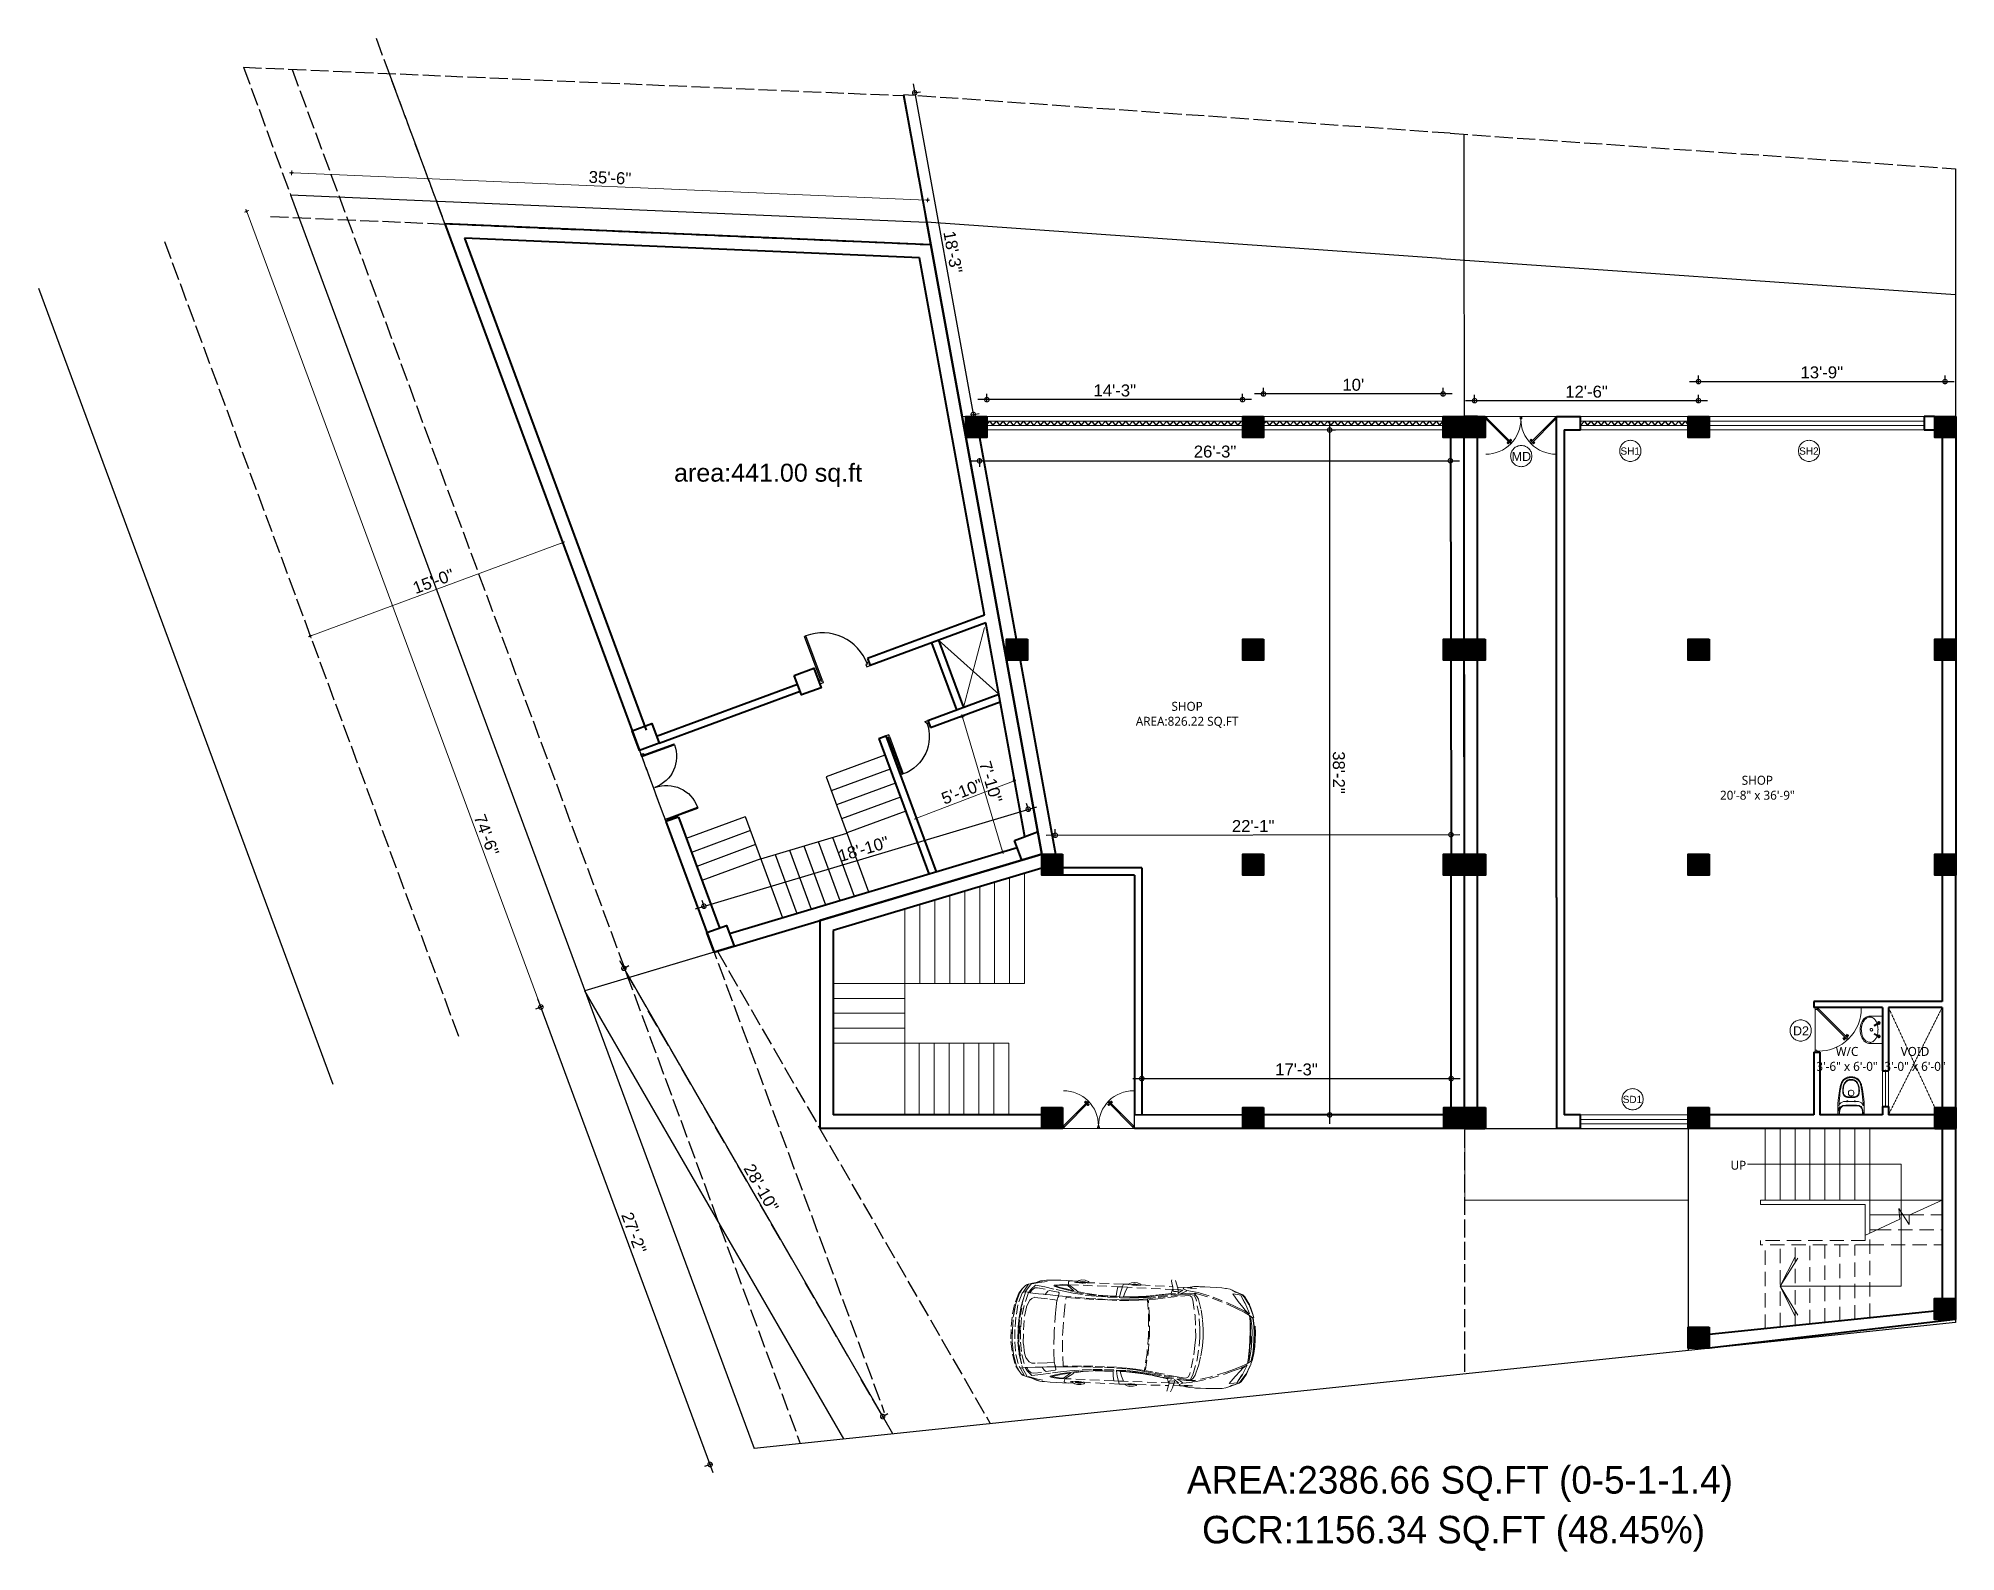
# Model space of a CAD drawing. Header units: inches. Extents: x -71 to 2682309, y -3332 to 801571.
# Drawn here: x 2642426 to 2643709, y 787378 to 788391 of the extents above; entities that cross this region are included whole.
import ezdxf

# ---------------------------------------------------------------- set-up
doc = ezdxf.new("R2010")
doc.units = ezdxf.units.IN
doc.header["$MEASUREMENT"] = 0
doc.header["$PDMODE"] = 99
for name, pattern in [('ACAD_ISO02W100', [15, 12, -3]), ('ACAD_ISO10W100', [18, 12, -3, 0, -3]), ('HIDDEN', [9.525, 6.35, -3.175]), ('HIDDEN2', [0.1875, 0.125, -0.0625]), ('SOLID', [0]), ('XREF_VILLA$0$DASHED2', [0.375, 0.25, -0.125])]:
    doc.linetypes.add(name, pattern=pattern)
for name, color, linetype, lineweight in [('1-Wall', 20, 'Continuous', 30), ('CONC. OUTLINE RA', 150, 'Continuous', 40), ('DIM RA', 4, 'Continuous', 15), ('door', 170, 'Continuous', 25), ('ele 4', 114, 'Continuous', 9), ('elev 2', 20, 'Continuous', 25), ('FIXTURES', 23, 'Continuous', 9), ('Hatch', 254, 'Continuous', 9), ('HATCH RA', 8, 'Continuous', 9), ('Overhang EA', 164, 'HIDDEN2', 5), ('PUERTAS', 7, 'Continuous', 13), ('stair EA', 132, 'Continuous', 5), ('STAIR PLAN AND ELEV RA', 124, 'Continuous', 20), ('TEXT RA', 254, 'Continuous', 20), ('TEXTURE EA', 8, 'ACAD_ISO10W100', 9), ('WALL', 1, 'Continuous', 40), ('wall EA', 24, 'Continuous', 40), ('WALL RA', 42, 'Continuous', 50), ('Win EA', 114, 'Continuous', 5), ('XREF_VILLA$0$A-_ROOF----_E-', 252, 'HIDDEN', 9)]:
    doc.layers.add(name, color=color, linetype=linetype, lineweight=lineweight)
for name, color, linetype in [('HACTH', 7, 'Continuous'), ('lettring', 7, 'Continuous'), ('S-DIM', 7, 'Continuous'), ('text EA', 7, 'Continuous')]:
    doc.layers.add(name, color=color, linetype=linetype)
doc.styles.add('DIM 8', font='arial.ttf', dxfattribs={"height": 8})
doc.styles.add('EAPL', font='arial.ttf', dxfattribs={"height": 8})
doc.styles.add('RA 50 new', font='GOTHIC.TTF', dxfattribs={"height": 100})
doc.styles.get("Standard").update_dxf_attribs({"font": 'arial.ttf'})
doc.dimstyles.new('Copy of DIM 8', dxfattribs={"dimtxt": 8, "dimasz": 1, "dimexe": 6, "dimexo": 18, "dimgap": 1.6875, "dimtad": 1, "dimdec": 0, "dimzin": 3, "dimdsep": 46, "dimlunit": 4, "dimtxsty": 'DIM 8', "dimblk": 'dot 2', "dimcen": 0.09375, "dimse1": 1, "dimse2": 1, "dimclrd": 1, "dimclre": 1, "dimclrt": 256, "dimadec": 0, "dimazin": 0, "dimtfac": 0.75, "dimtdec": 0, "dimtix": 1, "dimtmove": 1, "dimatfit": 3, "dimldrblk": 'DOT', "dimfxl": 1, "dimtolj": 1, "dimtzin": 0, "dimlwd": 9, "dimlwe": 9, "dimarcsym": 0})
doc.dimstyles.new('EA Copy of 1-8', dxfattribs={"dimtxt": 8, "dimasz": 6, "dimexe": 4, "dimexo": 6, "dimgap": 2, "dimtad": 1, "dimdec": 0, "dimzin": 0, "dimdsep": 46, "dimlunit": 3, "dimtxsty": 'EAPL', "dimblk": 'DOTSMALL', "dimcen": -0.09, "dimdle": 6, "dimclrd": 256, "dimclre": 256, "dimclrt": 256, "dimadec": 0, "dimazin": 0, "dimtfac": 8, "dimtdec": 0, "dimtix": 1, "dimtmove": 0, "dimatfit": 3, "dimldrblk": 'OPEN30', "dimfxl": 1, "dimfxlon": 1, "dimtolj": 1, "dimtzin": 0, "dimlwd": -1, "dimlwe": -1, "dimarcsym": 0})

msp = doc.modelspace()

# ---------------------------------------------------------------- texts
at = {"insert": (2642851.4, 788106.1), "char_height": 12, "attachment_point": 1, "rotation": 359.9996}
msp.add_mtext_dynamic_manual_height_columns('area:441.00 sq.ft', width=238.09, gutter_width=1.5, heights=[0], dxfattribs=at)
at = {"layer": 'text EA', "attachment_point": 2}
for s, insert, char_height, width in [('MD', (2643418.4, 788114), 6, 11.17), ('SH1', (2643491.2, 788117), 4.8, 8.936), ('SH2', (2643610.8, 788117), 4.8, 8.936), ('{\\fTrebuchet MS|b0|i0|c0|p34;SHOP\\PAREA:826.22 SQ.FT}', (2643194.7, 787946.7), 6, 87.916), ('{\\fTrebuchet MS|b0|i0|c0|p34;SHOP\\P20\'-8" x 36\'-9"}', (2643576.3, 787897.2), 6, 87.916), ('D2', (2643605.5, 787729.5), 6, 11.17), ('{\\fTrebuchet MS|b0|i0|c0|p34;W/C\\P3\'-6" x 6\'-0"}', (2643636.3, 787715.7), 6, 87.916), ('{\\fTrebuchet MS|b0|i0|c0|p34;VOID\\P3\'-0" x 6\'-0"}', (2643681.8, 787715.7), 6, 87.916), ('SD1', (2643492.7, 787683), 4.8, 8.936), ('{\\fTrebuchet MS|b0|i0|c0|p34;UP}', (2643563.6, 787639.5), 6, 68.293)]:
    msp.add_mtext(s, dxfattribs=dict(at, insert=insert, char_height=char_height, width=width))
at = {"layer": 'TEXT RA', "char_height": 18.41, "attachment_point": 1, "style": 'RA 50 new'}
for s, width, insert in [('AREA:2386.66 SQ.FT (0-5-1-1.4)', 372.503, (2643194.6, 787435.1)), ('GCR:1156.34 SQ.FT (48.45%)', 347.778, (2643204.7, 787401.8))]:
    msp.add_mtext_dynamic_manual_height_columns(s, width=width, gutter_width=0.523, heights=[0], dxfattribs=dict(at, insert=insert))

# ---------------------------------------------------------------- blocks, each defined once
blk = doc.blocks.new('dot1')
at = {"layer": 'Hatch'}
h = blk.add_hatch(color=256, dxfattribs=at)
edge = h.paths.add_edge_path()
edge.add_arc((0, 0), 1, 0, 360)
for p, q in [((3, 0), (-3, 0)), ((0, 3), (0, -3))]:
    blk.add_line(p, q, dxfattribs=at)
blk.add_circle((0, 0), 1, dxfattribs=at)
blk = doc.blocks.new('dot 2')
at = {"layer": 'Hatch', "xscale": 0.5, "yscale": 0.5, "zscale": 0.5}
blk.add_blockref('dot1', (0, 0), dxfattribs=at)
blk = doc.blocks.new('*D672')
at = {"layer": 'Defpoints', "color": 0, "transparency": 16777216}
for p in [(2642776.9, 788053.2), (2642777.7, 788050.8), (2642608.9, 787988.4)]:
    blk.add_point(p, dxfattribs=at)
at = {"layer": 'S-DIM', "color": 1, "lineweight": 9, "transparency": 16777216}
blk.add_line((2642609, 787991.2), (2642775.9, 788052.9), dxfattribs=at)
for p, rotation in [((2642776.9, 788053.2), 20.28906066659497), ((2642608, 787990.8), 200.289060666595)]:
    blk.add_blockref('dot 2', p, dxfattribs=dict(at, rotation=rotation))
at = {"layer": 'S-DIM', "transparency": 16777216, "insert": (2642690.4, 788027.4), "char_height": 8, "attachment_point": 5, "rotation": 20.2891, "style": 'DIM 8'}
blk.add_mtext('\\A1;15\'-0"', dxfattribs=at)
blk = doc.blocks.new('_Dot')
at = {"color": 0, "linetype": 'ByBlock', "lineweight": -2}
blk.add_line((-0.5, 0), (-1, 0), dxfattribs=at)
at = {"color": 0, "linetype": 'ByBlock', "const_width": 0.5}
blk.add_lwpolyline([(-0.25, 0, 1), (0.25, 0, 1)], format="xyb", close=True, dxfattribs=at)
blk = doc.blocks.new('*D673')
at = {"layer": 'Defpoints', "color": 0, "transparency": 16777216}
for p in [(2642594.8, 788286), (2642565.4, 788275.1), (2642905, 787447)]:
    blk.add_point(p, dxfattribs=at)
at = {"layer": 'lettring', "color": 1, "lineweight": 9, "transparency": 16777216}
blk.add_line((2642875.2, 787437.1), (2642565.7, 788274.2), dxfattribs=at)
for p, rotation in [((2642565.4, 788275.1), 110.2890606665475), ((2642875.5, 787436.2), 290.2890606665475)]:
    blk.add_blockref('dot 2', p, dxfattribs=dict(at, rotation=rotation))
at = {"layer": 'lettring', "transparency": 16777216, "insert": (2642725.9, 787857.6), "char_height": 8, "attachment_point": 5, "rotation": 290.2891, "style": 'DIM 8'}
blk.add_mtext('\\A1;74\'-6"', dxfattribs=at)
blk = doc.blocks.new('*D674')
at = {"layer": 'Defpoints', "color": 0, "transparency": 16777216}
for p in [(2642595.5, 788300.8), (2642594.8, 788286), (2643020.4, 788267.8)]:
    blk.add_point(p, dxfattribs=at)
at = {"layer": 'lettring', "color": 1, "lineweight": 9, "transparency": 16777216}
blk.add_line((2643020.1, 788282.6), (2642596.5, 788300.8), dxfattribs=at)
for p, rotation in [((2642595.5, 788300.8), 177.5419481902661), ((2643021.1, 788282.6), 357.5419481902661)]:
    blk.add_blockref('dot 2', p, dxfattribs=dict(at, rotation=rotation))
at = {"layer": 'lettring', "transparency": 16777216, "insert": (2642808.5, 788297.5), "char_height": 8, "attachment_point": 5, "rotation": 357.5419, "style": 'DIM 8'}
blk.add_mtext('\\A1;35\'-6"', dxfattribs=at)
blk = doc.blocks.new('md')
at = {"layer": 'door'}
for p, q in [((148082, 8875.5), (148082, 8873)), ((148084.5, 8875.5), (148082, 8875.5)), ((148082, 8873), (148083.5, 8873)), ((148083.5, 8874), (148083.5, 8842)), ((148083.5, 8874), (148084.5, 8874)), ((148083.5, 8873), (148083.5, 8874)), ((148084.5, 8874), (148084.5, 8875.5)), ((148084.5, 8874), (148084.5, 8842)), ((148148.5, 8875.5), (148151, 8875.5)), ((148148.5, 8874), (148148.5, 8875.5)), ((148148.5, 8874), (148148.5, 8842)), ((148149.5, 8874), (148148.5, 8874)), ((148149.5, 8874), (148149.5, 8842)), ((148149.5, 8873), (148149.5, 8874)), ((148151, 8873), (148149.5, 8873)), ((148151, 8875.5), (148151, 8873)), ((148084.5, 8842), (148083.5, 8842)), ((148148.5, 8842), (148149.5, 8842))]:
    blk.add_line(p, q, dxfattribs=at)
for centre, start, end in [((148084.5, 8874), 270, 0), ((148148.5, 8874), 180, 270)]:
    blk.add_arc(centre, 32, start, end, dxfattribs=at)
blk = doc.blocks.new('D36')
at = {"layer": 'door'}
for p, q in [((2.5, 33.5), (1.5, 33.5)), ((1.5, 1.5), (1.5, 33.5)), ((2.5, 1.5), (2.5, 33.5)), ((0, 0), (0, 2.5)), ((0, 2.5), (1.5, 2.5)), ((2.5, 0), (0, 0)), ((1.5, 2.5), (1.5, 1.5)), ((1.5, 1.5), (2.5, 1.5)), ((2.5, 1.5), (2.5, 0)), ((34.5, 1.5), (33.5, 1.5)), ((33.5, 1.5), (33.5, 0)), ((33.5, 0), (36, 0)), ((36, 2.5), (34.5, 2.5)), ((34.5, 2.5), (34.5, 1.5)), ((36, 0), (36, 2.5))]:
    blk.add_line(p, q, dxfattribs=at)
blk.add_arc((2.5, 1.5), 32, 0, 90, dxfattribs=at)
blk = doc.blocks.new('A$C4C7A1D48')
at = {"layer": 'door', "rotation": 270}
blk.add_blockref('D36', (0, 36), dxfattribs=at)
blk = doc.blocks.new('*D675')
at = {"layer": 'Defpoints', "color": 0, "transparency": 16777216}
for p in [(2643078.8, 787893.8), (2643079.9, 787890.9), (2643014.6, 787865.9)]:
    blk.add_point(p, dxfattribs=at)
at = {"layer": 'lettring', "color": 1, "lineweight": 9, "transparency": 16777216}
blk.add_line((2643014.4, 787869.1), (2643077.8, 787893.4), dxfattribs=at)
for p, rotation in [((2643078.8, 787893.8), 20.97916709997283), ((2643013.5, 787868.7), 200.9791670999728)]:
    blk.add_blockref('dot 2', p, dxfattribs=dict(at, rotation=rotation))
at = {"layer": 'lettring', "transparency": 16777216, "insert": (2643044.1, 787886.6), "char_height": 8, "attachment_point": 5, "rotation": 20.9792, "style": 'DIM 8'}
blk.add_mtext('\\A1;5\'-10"', dxfattribs=at)
blk = doc.blocks.new('*D676')
at = {"layer": 'Defpoints', "color": 0, "transparency": 16777216}
for p in [(2643033, 787933.3), (2643060.1, 787842.9), (2643071.3, 787846.3)]:
    blk.add_point(p, dxfattribs=at)
at = {"layer": 'lettring', "color": 1, "lineweight": 9, "transparency": 16777216}
blk.add_line((2643044.6, 787935.7), (2643071, 787847.3), dxfattribs=at)
for p, rotation in [((2643044.3, 787936.7), 106.6583477416519), ((2643071.3, 787846.3), 286.6583477416519)]:
    blk.add_blockref('dot 2', p, dxfattribs=dict(at, rotation=rotation))
at = {"layer": 'lettring', "transparency": 16777216, "insert": (2643063.3, 787893.1), "char_height": 8, "attachment_point": 5, "rotation": 286.6583, "style": 'DIM 8'}
blk.add_mtext('\\A1;7\'-10"', dxfattribs=at)
blk = doc.blocks.new('COLUMN')
at = {"layer": 'HACTH', "lineweight": 30, "transparency": 33554541}
h = blk.add_hatch(color=256, dxfattribs=at)
h.dxf.hatch_style = 1
h.paths.add_polyline_path([(2659104.2, 784576.4), (2659090.2, 784576.4), (2659090.2, 784562.4), (2659104.2, 784562.4)])
at = {"layer": 'CONC. OUTLINE RA'}
blk.add_lwpolyline([(2659090.2, 784576.4), (2659104.2, 784576.4), (2659104.2, 784562.4), (2659090.2, 784562.4)], close=True, dxfattribs=at)
blk = doc.blocks.new('3ft')
at = {"layer": 'PUERTAS', "color": 6}
for p, q in [((1, 2.5), (25.2, 26.7)), ((26, 25.9), (1.8, 1.6)), ((26, 25.9), (25.2, 26.7)), ((0, 2.4), (0, 0)), ((0.7, 2.4), (0, 2.4)), ((1.6, 0), (0, 0)), ((0.7, 1.5), (0.7, 2.4)), ((0.8, 1.5), (0.7, 1.5)), ((0.8, 1.5), (0.8, 2.4)), ((0.8, 1.2), (0.8, 1.5)), ((1.6, 1.2), (0.8, 1.2)), ((1.6, 1.8), (0.9, 2.5)), ((1.6, 1.9), (1, 2.5)), ((1.6, 1.9), (1.6, 1.8)), ((1.8, 1.6), (1.6, 1.8)), ((1.6, 0), (1.6, 1.2)), ((34.4, 0), (34.4, 1.2)), ((34.4, 1.2), (35.2, 1.2)), ((34.4, 0), (36, 0)), ((35.2, 1.2), (35.2, 2.4)), ((35.2, 2.4), (36, 2.4)), ((36, 0), (36, 2.4))]:
    blk.add_line(p, q, dxfattribs=at)
at = {"layer": 'PUERTAS', "color": 8}
for p, q in [((22.6, 24.9), (21.6, 25.7)), ((22.6, 25), (21.7, 25.7)), ((22.7, 25.1), (21.8, 25.9)), ((22.1, 26.3), (22, 26.1)), ((22.9, 25.2), (22, 26.1)), ((22.1, 26.3), (22.3, 26.4)), ((22.3, 26.4), (22.3, 26.4)), ((23.2, 25.5), (22.3, 26.4)), ((23.3, 25.7), (22.5, 26.6)), ((23.5, 25.8), (22.7, 26.8)), ((23.4, 25.8), (22.7, 26.7)), ((22.7, 24.3), (23, 24.8)), ((23, 25), (22.8, 25.1)), ((23, 25), (22.9, 25.2)), ((23, 25), (22.9, 25.1)), ((22.9, 24.5), (23.1, 24.9)), ((23.1, 25.1), (23, 25.2)), ((23.1, 24.8), (23.2, 25)), ((23.3, 25.3), (23.2, 25.4)), ((23.4, 25.4), (23.3, 25.6)), ((23.4, 25.4), (23.3, 25.5)), ((23.4, 25.4), (23.3, 25.5)), ((23.3, 24.9), (23.3, 25.1)), ((23.5, 25.1), (23.3, 25.1)), ((23.6, 25.3), (23.4, 25.2)), ((23.9, 25.5), (23.5, 25.3)), ((24.1, 25.7), (23.6, 25.4)), ((23.6, 23.4), (24.1, 23.7)), ((23.8, 23.6), (24.2, 23.8)), ((24.1, 23.8), (24.3, 23.9)), ((24.2, 24), (24.4, 24)), ((24.2, 23.3), (25, 22.3)), ((24.3, 23.7), (24.4, 23.6)), ((24.3, 23.7), (24.5, 23.6)), ((24.3, 23.6), (24.4, 23.5)), ((24.3, 23.3), (25.1, 22.4)), ((24.4, 24.2), (24.4, 24)), ((24.4, 23.8), (24.5, 23.7)), ((24.4, 23.4), (25.2, 22.5)), ((24.6, 24.3), (24.5, 24.1)), ((24.5, 23.6), (25.4, 22.7)), ((24.8, 24.6), (24.6, 24.2)), ((24.6, 24), (24.7, 23.9)), ((25, 24.8), (24.7, 24.3)), ((24.7, 24.1), (24.8, 23.9)), ((24.7, 24.1), (24.8, 24)), ((24.8, 24.1), (24.9, 24)), ((24.8, 23.8), (25.7, 23)), ((25, 24), (25.9, 23.2)), ((25.1, 24.2), (26.1, 23.4)), ((25.1, 24.1), (26, 23.3)), ((25.6, 22.8), (25.4, 22.7)), ((25.6, 22.8), (25.7, 23)), ((25.7, 23), (25.7, 23)), ((0, 0), (36, 0))]:
    blk.add_line(p, q, dxfattribs=at)
at = {"layer": 'PUERTAS', "color": 1}
for p, q in [((21.7, 25.8), (22.1, 26.3)), ((21.7, 25.7), (22.2, 26.2)), ((21.7, 25.8), (21.7, 25.8)), ((22.5, 25), (21.7, 25.6)), ((22.6, 26.7), (22.1, 26.3)), ((22.7, 26.7), (22.2, 26.2)), ((22.6, 26.7), (22.6, 26.7)), ((22.6, 25), (23, 25.4)), ((22.6, 24.3), (22.9, 24.7)), ((22.6, 24.1), (22.6, 24.1)), ((22.7, 25.1), (22.7, 25.1)), ((23.4, 25.9), (22.8, 26.7)), ((22.8, 25.1), (23.1, 25.3)), ((22.9, 25), (22.8, 25.1)), ((22.9, 24.9), (23.2, 25.2)), ((22.9, 24.8), (22.9, 24.8)), ((22.9, 24.7), (22.9, 24.7)), ((23.4, 25.8), (23, 25.4)), ((23.3, 25.6), (23.1, 25.3)), ((23.5, 25.5), (23.2, 25.2)), ((23.3, 25.7), (23.3, 25.7)), ((23.4, 25.5), (23.3, 25.6)), ((23.4, 23.3), (23.4, 23.3)), ((23.6, 25.5), (23.6, 25.5)), ((23.6, 23.3), (24, 23.6)), ((24.1, 25.8), (23.7, 25.5)), ((23.7, 25.5), (23.7, 25.5)), ((24, 23.6), (24, 23.6)), ((24.1, 23.6), (24.1, 23.6)), ((24.3, 25.8), (24.3, 25.8)), ((24.3, 23.6), (24.5, 23.9)), ((24.3, 23.3), (24.7, 23.7)), ((24.3, 23.6), (24.4, 23.5)), ((24.3, 23.2), (24.9, 22.4)), ((24.4, 23.5), (24.6, 23.8)), ((24.4, 23.4), (24.4, 23.4)), ((24.8, 24.1), (24.5, 23.9)), ((24.9, 24), (24.6, 23.8)), ((25.1, 24.1), (24.7, 23.7)), ((25.1, 24.8), (24.8, 24.4)), ((24.8, 24.4), (24.8, 24.4)), ((24.8, 24.3), (24.8, 24.3)), ((24.8, 24.1), (24.9, 24)), ((25, 24), (25, 24)), ((25, 22.4), (25.5, 22.9)), ((25.1, 25), (25.1, 25)), ((25.1, 22.4), (25.6, 22.8)), ((25.1, 22.4), (25.1, 22.4)), ((25.2, 24.1), (26, 23.5)), ((26, 23.4), (25.5, 22.9)), ((26, 23.3), (25.6, 22.8)), ((26, 23.3), (26, 23.3))]:
    blk.add_line(p, q, dxfattribs=at)
at = {"layer": 'PUERTAS', "color": 2}
for p, q in [((22, 26.1), (22, 26.1)), ((25.4, 22.7), (25.4, 22.7))]:
    blk.add_line(p, q, dxfattribs=at)
at = {"layer": 'PUERTAS', "color": 6}
for radius in [0.155, 0.0752]:
    blk.add_circle((0.8, 2.6), radius, dxfattribs=at)
blk.add_arc((0.8, 2.6), 34.4, 359.7285, 90.0333, dxfattribs=at)
at = {"layer": 'PUERTAS', "color": 1}
for centre, start, end in [((22.5, 25), 231.0764, 315), ((22.7, 24.2), 135, 225), ((22.7, 26.7), 38.9236, 135), ((22.8, 25.1), 225, 315), ((23, 24.9), 135, 219.7428), ((22.9, 24.8), 315, 39.7428), ((23.3, 25.6), 315, 45), ((23.4, 25.9), 315, 38.9236), ((23.5, 23.4), 225, 315), ((23.5, 25.4), 50.2572, 135), ((23.6, 25.5), 230.2572, 315), ((24.1, 23.6), 50.2572, 135), ((24.2, 25.7), 45, 135), ((24.2, 23.7), 230.2572, 315), ((24.3, 23.2), 135, 218.9236), ((24.4, 23.5), 135, 225), ((24.8, 24.3), 135, 219.7428), ((24.7, 24.2), 315, 39.7428), ((24.9, 24), 45, 135), ((25, 22.4), 218.9236, 315), ((25, 24.9), 315, 45), ((25.2, 24.1), 51.0764, 135), ((26, 23.4), 315, 51.0764)]:
    blk.add_arc(centre, 0.08, start, end, dxfattribs=at)
blk = doc.blocks.new('*U327')
at = {"color": 3, "xscale": -1}
blk.add_blockref('3ft', (42, 0), dxfattribs=at)
blk = doc.blocks.new('inodor.')
at = {"layer": 'FIXTURES'}
for p, q in [((-0.246, 0.02), (-0.246, 0.15)), ((0, 0), (-0.226, 0)), ((0.226, 0), (0, 0)), ((0.217, 0.091), (0.217, 0.15)), ((0.246, 0.02), (0.246, 0.15))]:
    blk.add_line(p, q, dxfattribs=at)
for points in [[(-0.012, 0.357, 0.008513), (0, 0.357, 0.008513), (0.012, 0.357)], [(0.01, 0.459, 0.007027), (0, 0.459, 0.007027), (-0.01, 0.459, 0.007027)], [(-0.195, 0, -0.302605), (-0.223, 0.022, -0.077585), (-0.221, 0.069, -0.004437)], [(-0.221, 0.069, -0.08544), (-0.2, 0.138, -0.239157), (-0.133, 0.177, -0.016156), (0, 0.181)], [(-0.211, 0.068, -0.085204), (-0.191, 0.133, -0.237532), (-0.133, 0.167, -0.016156), (0, 0.171, -0.016156)], [(-0.138, 0.247, -0.007095), (-0.077, 0.25, -0.016156)], [(-0.064, 0.25, -0.007449), (0, 0.251, -0.016156)], [(0.064, 0.25, 0.007449), (0, 0.251, 0.016156)], [(0.221, 0.069, 0.08544), (0.2, 0.138, 0.239157), (0.133, 0.177, 0.016156), (0, 0.181)], [(0.211, 0.068, 0.085204), (0.191, 0.133, 0.237532), (0.133, 0.167, 0.016156), (0, 0.171, 0.016156)], [(0.138, 0.247, 0.007095), (0.077, 0.25, 0.016156)], [(0.195, 0, 0.302605), (0.223, 0.022, 0.077585), (0.221, 0.069, 0.004437)]]:
    blk.add_lwpolyline(points, format="xyb", dxfattribs=at)
for centre in [(-0.07, 0.254), (0.07, 0.254)]:
    blk.add_circle(centre, 0.008, dxfattribs=at)
for centre, radius, start, end in [((24.57, -3.245), 25.06, 171.6395, 171.7493), ((1.496, 0.168), 1.735, 171.008, 172.3695), ((-7.426, 1.075), 7.251, 353.5127, 354.518), ((-1.498, 0.663), 1.3, 350.1022, 351.7743), ((3.339, -0.178), 3.61, 168.9635, 169.5489), ((2.637, 0.052), 2.865, 171.4975, 173.3757), ((1.947, 0.029), 2.206, 166.3461, 167.3219), ((0.091, 0.479), 0.296, 158.6257, 166.25), ((-2.021, 0.833), 1.86, 348.9001, 350.4937), ((0.301, 0.424), 0.499, 164.1077, 168.2428), ((0.029, 0.503), 0.229, 137.4537, 158.4784), ((-0.005, 0.52), 0.178, 148.1061, 166.7742), ((-0.03, 0.544), 0.145, 134.8393, 150.8587), ((0.2, 0.449), 0.355, 172.0026, 184.6747), ((-0.046, 0.426), 0.108, 182.8172, 207.2481), ((0.086, 0.479), 0.238, 157.3047, 175.18), ((0.284, 0.459), 0.429, 178.4057, 186.1948), ((0.246, 0.45), 0.391, 169.4921, 176.9961), ((-0.047, 0.425), 0.0958, 187.5458, 223.004), ((-0.066, 0.412), 0.0836, 205.157, 254.3481), ((-0.027, 0.542), 0.161, 118.9305, 134.321), ((0.108, 0.475), 0.251, 159.2343, 169.2177), ((0.026, 0.506), 0.173, 147.1549, 158.0745), ((-0.027, 0.54), 0.149, 119.1557, 134.8578), ((-0.014, 0.524), 0.119, 146.0021, 160.5253), ((-0.02, 0.54), 0.116, 123.1197, 148.7212), ((-0.075, 0.399), 0.0581, 222.7765, 264.1084), ((-0.055, 0.559), 0.066, 136.368, 151.7299), ((-0.007, 0.511), 0.198, 106.9492, 119.5991), ((0.01, 0.507), 0.149, 119.9381, 138.8719), ((0.011, 0.462), 0.236, 107.7611, 117.7846), ((-0.017, 0.55), 0.109, 99.4065, 127.458), ((-0.004, 0.457), 0.251, 89.1456, 104.1172), ((-0.016, 0.534), 0.113, 98.8167, 115.769), ((0, 0.458), 0.237, 90, 105), ((-0.009, 0.419), 0.04, 91.6103, 178.1961), ((0.337, 0.408), 0.386, 178.1961, 182.1137), ((-0.011, 0.395), 0.038, 182.1137, 268.049), ((-0.005, 0.486), 0.174, 88.22, 100), ((-0.02, 0.552), 0.106, 97.8783, 97.9998), ((-0.005, 0.486), 0.162, 88.22, 100), ((0.004, 0.457), 0.251, 75.8828, 90.8544), ((0, 0.458), 0.237, 75, 90), ((0.005, 0.486), 0.174, 80, 91.78), ((0.005, 0.486), 0.162, 80, 91.78), ((0.009, 0.419), 0.04, 1.8039, 88.3897), ((0.011, 0.395), 0.038, 271.951, 357.8863), ((0.016, 0.534), 0.113, 64.231, 81.1833), ((0.02, 0.552), 0.106, 82.0002, 82.1217), ((0.017, 0.55), 0.109, 52.542, 80.5935), ((-0.336, 0.408), 0.386, 357.8863, 1.8039), ((-0.011, 0.462), 0.236, 62.2154, 72.2389), ((0.007, 0.511), 0.198, 60.4009, 73.0508), ((-0.01, 0.507), 0.149, 41.1281, 60.0619), ((0.075, 0.399), 0.0581, 275.8916, 317.2235), ((0.02, 0.54), 0.116, 31.2788, 56.8803), ((0.066, 0.412), 0.0836, 285.6519, 334.843), ((0.027, 0.54), 0.149, 45.1422, 60.8443), ((0.055, 0.559), 0.066, 28.2701, 43.632), ((0.027, 0.542), 0.161, 45.679, 61.0695), ((0.014, 0.524), 0.119, 19.4747, 33.9979), ((0.047, 0.425), 0.0958, 316.996, 352.4542), ((-0.026, 0.506), 0.173, 21.9255, 32.8451), ((-0.108, 0.475), 0.251, 10.7823, 20.7657), ((0.03, 0.544), 0.145, 29.1413, 45.1607), ((-0.086, 0.479), 0.238, 4.82, 22.6953), ((-0.246, 0.45), 0.391, 3.0039, 10.5079), ((-0.029, 0.503), 0.229, 21.5216, 42.5463), ((-0.284, 0.459), 0.429, 353.8052, 1.5943), ((0.046, 0.426), 0.108, 332.7519, 357.1828), ((-0.2, 0.449), 0.355, 355.3253, 7.9974), ((0.005, 0.52), 0.178, 13.2258, 31.8939), ((-0.301, 0.424), 0.499, 11.7572, 15.8923), ((-0.091, 0.479), 0.296, 13.75, 21.3743), ((2.021, 0.833), 1.86, 189.5063, 191.0999), ((-1.947, 0.029), 2.206, 12.6781, 13.6539), ((-2.637, 0.052), 2.865, 6.6243, 8.5025), ((-3.339, -0.178), 3.61, 10.4511, 11.0365), ((7.426, 1.075), 7.251, 185.482, 186.4873), ((1.498, 0.663), 1.3, 188.2257, 189.8978), ((-1.496, 0.168), 1.735, 7.6305, 8.992), ((-24.57, -3.245), 25.06, 8.2507, 8.3605), ((1.934, 0.136), 2.18, 176.8909, 179.6319), ((-0.226, 0.02), 0.02, 180, 270), ((-7.55, 1.158), 7.363, 352.9507, 353.4856), ((0.391, 0.234), 0.632, 169.3347, 171.9289), ((1.934, 0.136), 2.159, 176.8261, 179.1118), ((-0.127, 0.147), 0.1, 95.9125, 167.1561), ((-0.069, 0.04), 0.145, 168.9194, 188.7927), ((-0.191, 0.021), 0.021, 188.7927, 269.9923), ((0.002, 0.741), 0.42, 257.4455, 269.6791), ((-0.057, 0.416), 0.0779, 252.5026, 268.582), ((0.022, 1.439), 1.104, 265.8134, 268.88), ((-0.022, 1.439), 1.104, 271.12, 274.1866), ((-0.002, 0.741), 0.42, 270.3209, 282.5545), ((0.057, 0.416), 0.0779, 271.418, 287.4974), ((0.127, 0.147), 0.1, 12.8439, 84.0875), ((0.191, 0.021), 0.021, 270, 351.1997), ((0.069, 0.04), 0.145, 351.1997, 11.0729), ((0.22, 0.149), 0.00279, 14.8512, 154.6989), ((0.222, 0.077), 0.0046, 254.9137, 339.9265), ((-1.934, 0.136), 2.159, 0.8882, 3.1739), ((0.023, 0.097), 0.206, 358.3543, 14.8512), ((0.181, 0.092), 0.0481, 339.9265, 358.2641), ((0.226, 0.02), 0.02, 270, 0), ((-0.391, 0.234), 0.632, 8.0711, 10.6653), ((7.55, 1.158), 7.363, 186.5144, 187.0493), ((-1.934, 0.136), 2.18, 0.3681, 3.1091)]:
    blk.add_arc(centre, radius, start, end, dxfattribs=at)
blk = doc.blocks.new('sds')
at = {"layer": 'FIXTURES'}
for p, q in [((-2218.6, -25975.9), (-2230.1, -25975.9)), ((-2230.1, -26002), (-2230.1, -25975.9)), ((-2227.2, -25982.5), (-2227.5, -25982.5)), ((-2227.2, -25982.8), (-2227.5, -25982.8)), ((-2226.9, -25982.2), (-2226.9, -25981.9)), ((-2226.9, -25983.2), (-2226.9, -25983.4)), ((-2226.6, -25982.2), (-2226.6, -25981.9)), ((-2226.6, -25983.2), (-2226.6, -25983.4)), ((-2226.3, -25982.5), (-2226, -25982.5)), ((-2226.3, -25982.8), (-2226, -25982.8)), ((-2225.9, -25983.8), (-2222.8, -25985.6)), ((-2225.4, -25982.9), (-2222.3, -25984.7)), ((-2222.8, -25985.6), (-2222.3, -25984.7)), ((-2210.4, -25987.3), (-2210.6, -25985.7)), ((-2210.3, -25989), (-2210.4, -25987.3)), ((-2218.6, -26002), (-2230.1, -26002)), ((-2227.2, -25995.2), (-2227.5, -25995.2)), ((-2227.2, -25995.5), (-2227.5, -25995.5)), ((-2226.9, -25994.9), (-2226.9, -25994.6)), ((-2226.9, -25995.8), (-2226.9, -25996.1)), ((-2226.6, -25994.9), (-2226.6, -25994.6)), ((-2226.6, -25995.8), (-2226.6, -25996.1)), ((-2226.3, -25995.2), (-2226, -25995.2)), ((-2226.3, -25995.5), (-2226, -25995.5)), ((-2226.1, -25989), (-2226, -25990.9)), ((-2225.9, -25994.3), (-2222.8, -25992.4)), ((-2225.4, -25995.1), (-2222.3, -25993.3)), ((-2222.8, -25992.4), (-2222.3, -25993.3))]:
    blk.add_line(p, q, dxfattribs=at)
for centre, radius in [((-2226.8, -25982.7), 1.38), ((-2227.8, -25982.7), 0.28), ((-2226.8, -25982.7), 0.5), ((-2226.8, -25981.7), 0.28), ((-2226.8, -25983.7), 0.28), ((-2225.8, -25982.7), 0.28), ((-2226.8, -25995.4), 1.38), ((-2227.8, -25995.4), 0.28), ((-2226.8, -25995.4), 0.5), ((-2226.8, -25994.4), 0.28), ((-2226.8, -25996.4), 0.28), ((-2225.8, -25995.4), 0.28)]:
    blk.add_circle(centre, radius, dxfattribs=at)
for centre, start, end in [((-2226.8, -25982.7), 106.4413, 164.0789), ((-2226.8, -25982.7), 195.2407, 254.2093), ((-2226.8, -25982.7), 16.12, 74.0884), ((-2226.8, -25982.7), 286.2342, 343.9047), ((-2226.8, -25995.4), 106.4413, 164.0789), ((-2226.8, -25995.4), 195.2407, 254.2093), ((-2226.8, -25995.4), 16.12, 74.0884), ((-2226.8, -25995.4), 286.2342, 343.9047)]:
    blk.add_arc(centre, 1, start, end, dxfattribs=at)
for centre, major_axis, ratio, start_param, end_param in [((-2204.1, -25989), (15.5, 15.5), 1, 2.187096, 2.357684), ((-2212.9, -25987.5), (9.24, 9.24), 1, 2.087856, 2.187093), ((-2214.3, -25987.1), (8.17, 8.17), 1, 1.947834, 2.000745), ((-2212.1, -25988.1), (9.9, -9.9), 1, 3.403712, 3.518621), ((-2215, -25986.4), (7.53, 7.53), 1, 1.678651, 1.83291), ((-2216.6, -25985.1), (6.04, 6.04), 1, 1.504232, 1.678661), ((-2217, -25984.6), (5.64, 5.64), 1, 1.316574, 1.504228), ((-2218.3, -25982.3), (3.74, 3.74), 1, 1.07685, 1.316569), ((-2219.8, -25989), (0.884, 0.884), 1, 0.785401, 2.356222), ((-2218.6, -25981.4), (3.08, 3.08), 1, 0.7743, 1.076864), ((-2219.8, -25989), (0.884, -0.884), 1, 0.78537, 2.356192), ((-2218.5, -25989), (0, 13), 0.724155, 3.137771, 6.287008), ((-2218.6, -25983.3), (4.37, -4.37), 1, 2.10183, 2.345085), ((-2218.8, -25983.9), (4.83, -4.83), 1, 1.883698, 2.101826), ((-2218.8, -25983.9), (4.86, -4.86), 1, 1.666395, 1.883698), ((-2220.4, -25985.9), (6.65, 6.65), 1, -0.057615, 0.095594), ((-2221.5, -25986.9), (7.7, 7.7), 1, -0.198771, -0.057619), ((-2220.6, -25986.2), (6.87, 6.87), 1, -0.358811, -0.198757), ((-2224.6, -25988), (9.99, 9.99), 1, -0.489263, -0.358825), ((-2228.7, -25989.3), (13, -13), 1, 0.981453, 1.081552), ((-2204.1, -25989), (15.5, -15.5), 1, 4.010318, 4.096091), ((-2212.9, -25990.5), (9.24, -9.24), 1, 4.096092, 4.195322), ((-2214.3, -25990.9), (8.17, -8.17), 1, 4.282431, 4.335351), ((-2212.1, -25990), (9.9, -9.9), 1, 4.335361, 4.45027), ((-2215, -25991.6), (7.53, 7.53), 1, 2.879479, 3.033738), ((-2216.6, -25993), (6.04, -6.04), 1, 4.604524, 4.778953), ((-2217, -25993.4), (5.64, 5.64), 1, 3.208161, 3.395815), ((-2219.8, -25989), (0.884, 0.884), 1, 2.356182, 3.927004), ((-2218.3, -25995.7), (3.74, 3.74), 1, 3.395821, 3.63554), ((-2218.6, -25996.6), (3.08, 3.08), 1, 3.635527, 3.93809), ((-2219.8, -25989), (0.884, -0.884), 1, 5.49779, 7.068611), ((-2218.6, -25994.8), (4.37, -4.37), 1, 5.508897, 5.752153), ((-2218.8, -25994.2), (4.83, 4.83), 1, 4.181359, 4.399487), ((-2218.8, -25994.1), (4.86, -4.86), 1, 5.970284, 6.187586), ((-2220.4, -25992.2), (6.65, -6.65), 1, 6.187591, 6.3408), ((-2221.5, -25991.2), (7.7, 7.7), 1, -1.513178, -1.372025), ((-2220.6, -25991.8), (6.87, -6.87), 1, 0.198757, 0.358811), ((-2224.6, -25990), (9.99, -9.99), 1, 0.358825, 0.489263), ((-2228.7, -25988.7), (13, 13), 1, -1.081552, -0.983033), ((-2226.1, -25989.3), (11.2, -11.2), 1, 0.587777, 0.802642)]:
    blk.add_ellipse(centre, major_axis=major_axis, ratio=ratio, start_param=start_param, end_param=end_param, dxfattribs=at)
blk = doc.blocks.new('_DotSmall')
at = {"color": 0, "linetype": 'ByBlock', "const_width": 0.5}
blk.add_lwpolyline([(-0.0625, 0, 1), (0.0625, 0, 1)], format="xyb", close=True, dxfattribs=at)
blk = doc.blocks.new('*D677')
at = {"layer": 'Defpoints', "color": 0, "transparency": 16777216}
for p in [(2643088.4, 787874.8), (2643097.4, 787844.7), (2642880.4, 787779.8)]:
    blk.add_point(p, dxfattribs=at)
at = {"layer": 'lettring', "transparency": 16777216}
for p, q in [((2642865.7, 787808.1), (2643094.2, 787876.5)), ((2643088.7, 787873.8), (2643087.3, 787878.6)), ((2642871.7, 787808.9), (2642870.3, 787813.7))]:
    blk.add_line(p, q, dxfattribs=at)
at = {"layer": 'lettring', "transparency": 16777216, "xscale": 6, "yscale": 6, "zscale": 6}
for p, rotation in [((2643088.4, 787874.8), 16.65869540198809), ((2642871.4, 787809.9), 196.6586954019881)]:
    blk.add_blockref('_DotSmall', p, dxfattribs=dict(at, rotation=rotation))
at = {"layer": 'lettring', "transparency": 16777216, "insert": (2642978.2, 787848.2), "char_height": 8, "attachment_point": 5, "rotation": 16.6587, "style": 'EAPL'}
blk.add_mtext('\\A1;18\'-10"', dxfattribs=at)
blk = doc.blocks.new('_Open30')
at = {"color": 0, "linetype": 'ByBlock', "lineweight": -2}
for p, q in [((-1, 0.27), (0, 0)), ((0, 0), (-1, -0.27)), ((0, 0), (-1, 0))]:
    blk.add_line(p, q, dxfattribs=at)
blk = doc.blocks.new('*D686')
at = {"layer": 'Defpoints', "color": 0, "transparency": 16777216}
for p in [(2643701.9, 788161.1), (2643536.9, 788137.7), (2643701.9, 788137.7)]:
    blk.add_point(p, dxfattribs=at)
at = {"layer": 'lettring', "transparency": 16777216}
for p, q in [((2643536.9, 788160.1), (2643536.9, 788165.1)), ((2643701.9, 788160.1), (2643701.9, 788165.1)), ((2643530.9, 788161.1), (2643707.9, 788161.1))]:
    blk.add_line(p, q, dxfattribs=at)
at = {"layer": 'lettring', "transparency": 16777216, "xscale": 6, "yscale": 6, "zscale": 6, "rotation": 180}
blk.add_blockref('_DotSmall', (2643536.9, 788161.1), dxfattribs=at)
at = {"layer": 'lettring', "transparency": 16777216, "xscale": 6, "yscale": 6, "zscale": 6}
blk.add_blockref('_DotSmall', (2643701.9, 788161.1), dxfattribs=at)
at = {"layer": 'lettring', "transparency": 16777216, "insert": (2643619.4, 788167.2), "char_height": 8, "attachment_point": 5, "style": 'EAPL'}
blk.add_mtext('\\A1;13\'-9"', dxfattribs=at)
blk = doc.blocks.new('*D678')
at = {"layer": 'Defpoints', "color": 0, "transparency": 16777216}
for p in [(2643387.1, 788148.3), (2643387.1, 788137.7), (2643536.9, 788137.7)]:
    blk.add_point(p, dxfattribs=at)
at = {"layer": 'lettring', "transparency": 16777216}
for p, q in [((2643387.1, 788147.3), (2643387.1, 788152.3)), ((2643536.9, 788147.3), (2643536.9, 788152.3)), ((2643542.9, 788148.3), (2643381.1, 788148.3))]:
    blk.add_line(p, q, dxfattribs=at)
at = {"layer": 'lettring', "transparency": 16777216, "xscale": 6, "yscale": 6, "zscale": 6}
for p, rotation in [((2643387.1, 788148.3), 179.9999870212563), ((2643536.9, 788148.3), 359.9999870212563)]:
    blk.add_blockref('_DotSmall', p, dxfattribs=dict(at, rotation=rotation))
at = {"layer": 'lettring', "transparency": 16777216, "insert": (2643462, 788154.3), "char_height": 8, "attachment_point": 5, "rotation": 360, "style": 'EAPL'}
blk.add_mtext('\\A1;12\'-6"', dxfattribs=at)
blk = doc.blocks.new('*D679')
at = {"layer": 'Defpoints', "color": 0, "transparency": 16777216}
for p in [(2643245.8, 788152.8), (2643245.8, 788137.7), (2643366, 788137.7)]:
    blk.add_point(p, dxfattribs=at)
at = {"layer": 'lettring', "transparency": 16777216}
for p, q in [((2643372, 788152.8), (2643239.8, 788152.8)), ((2643245.8, 788151.8), (2643245.8, 788156.8)), ((2643366, 788151.8), (2643366, 788156.8))]:
    blk.add_line(p, q, dxfattribs=at)
at = {"layer": 'lettring', "transparency": 16777216, "xscale": 6, "yscale": 6, "zscale": 6}
for p, rotation in [((2643245.8, 788152.8), 180.0035266557146), ((2643366, 788152.8), 0.003526655714578552)]:
    blk.add_blockref('_DotSmall', p, dxfattribs=dict(at, rotation=rotation))
at = {"layer": 'lettring', "transparency": 16777216, "insert": (2643305.9, 788158.9), "char_height": 8, "attachment_point": 5, "rotation": 0.0035, "style": 'EAPL'}
blk.add_mtext("\\A1;10'", dxfattribs=at)
blk = doc.blocks.new('*D680')
at = {"transparency": 16777216}
for p, q in [((2643060.7, 788148), (2643060.7, 788153)), ((2643231.8, 788148), (2643231.8, 788153)), ((2643237.8, 788149), (2643054.7, 788149))]:
    blk.add_line(p, q, dxfattribs=at)
at = {"layer": 'Defpoints', "color": 0, "transparency": 16777216}
for p in [(2643060.7, 788149), (2643060.7, 788137.7), (2643231.8, 788137.7)]:
    blk.add_point(p, dxfattribs=at)
at = {"transparency": 16777216, "xscale": 6, "yscale": 6, "zscale": 6}
for p, rotation in [((2643060.7, 788149), 179.9978990133593), ((2643231.8, 788149), 359.9978990133593)]:
    blk.add_blockref('_DotSmall', p, dxfattribs=dict(at, rotation=rotation))
at = {"lineweight": 30, "transparency": 16777216, "insert": (2643146.3, 788155.1), "char_height": 8, "attachment_point": 5, "rotation": 359.9979, "style": 'EAPL'}
blk.add_mtext('\\A1;14\'-3"', dxfattribs=at)
blk = doc.blocks.new('car1-flat0')
for p, q in [((-562.9, 109.8), (-563.2, 109.6)), ((-562.5, 110.1), (-562.4, 110.1)), ((-562.1, 108.7), (-562.1, 108.7)), ((-528.8, 113.5), (-531.6, 113.4)), ((-515.9, 112.1), (-515.5, 112.1)), ((-492.5, 113.9), (-492.7, 113.9)), ((-488.8, 114), (-488.9, 114)), ((-488.8, 114.3), (-488.3, 114.3)), ((-458.3, 114.2), (-456.9, 114.2)), ((-415.8, 106.2), (-417.4, 106.4)), ((-414.7, 95.5), (-415, 97.1)), ((-562.9, 51.8), (-563.2, 52)), ((-562.5, 51.6), (-562.4, 51.5)), ((-562.1, 52.9), (-562.1, 52.9)), ((-415.8, 55.5), (-417.4, 55.2)), ((-528.8, 48.1), (-531.6, 48.2)), ((-515.9, 49.6), (-515.5, 49.6)), ((-492.5, 47.7), (-492.7, 47.7)), ((-488.8, 47.6), (-488.9, 47.6)), ((-488.8, 47.4), (-488.3, 47.4)), ((-458.3, 47.4), (-456.9, 47.4))]:
    blk.add_line(p, q)
for points in [[(-517.2, 118.1), (-518.3, 115.4), (-518.8, 113.8), (-519, 113), (-519, 113), (-519, 113), (-519, 112.9), (-519.1, 112.8), (-519.2, 112.2), (-519.3, 112), (-519.4, 111.3), (-519.4, 110.9), (-519.1, 110.7), (-518.2, 110.8), (-516.8, 110.8), (-516.4, 110.8), (-516, 111), (-515.9, 111.8), (-515.9, 112.1), (-515.9, 112.2)], [(-518.9, 112.2), (-516, 112.2), (-515.9, 112.2), (-515.9, 112.2), (-515.9, 112.2), (-515.8, 112.8), (-515.8, 112.9), (-515.8, 112.9), (-515.7, 113.1), (-515.7, 113.1), (-515.7, 113.2), (-515.6, 113.9), (-515.2, 115.4), (-515.2, 115.4), (-514.7, 117.7)], [(-485.8, 114.3), (-487.9, 115.3), (-489.7, 115.7), (-491.9, 115.4), (-493.9, 114.8), (-494.2, 114.6), (-494.2, 114.5), (-494.2, 114.2), (-494.2, 114.1), (-494.1, 114.1), (-494.1, 114.1), (-493.9, 114.1), (-493, 114.1), (-493, 114.1), (-492.9, 114.1), (-492.9, 114.1), (-492.7, 114.2), (-492, 114.5), (-489.8, 114.7), (-488.4, 114.4), (-488.3, 114.3), (-488.3, 114.3), (-488.3, 114.2), (-488.3, 114.2), (-488.3, 114.1), (-488, 114.1), (-486.2, 114.2), (-486.2, 114.2), (-486, 114.3), (-486, 114.3), (-485.8, 114.3), (-482.5, 114.3), (-459.2, 114.2)], [(-454.9, 114.2), (-454.9, 114.2), (-454.9, 114.2), (-454.9, 114.2), (-455, 114.2), (-456.9, 114.2), (-457.5, 114.2), (-457, 113.9), (-456.9, 113.9), (-456.7, 113.9), (-456.3, 113.9), (-455.6, 113.9), (-455.5, 113.8), (-455.1, 113.8), (-454.8, 113.8), (-454.7, 113.8), (-453.6, 113.9), (-453.2, 113.9), (-453.2, 113.9), (-453, 114), (-453, 114), (-451.6, 114), (-451.1, 114), (-451, 114), (-450.9, 114), (-450.7, 114.1), (-450.8, 114.1), (-450.6, 114.1), (-450.6, 114.1), (-450.7, 114.2), (-451.3, 114.5), (-451.8, 114.8), (-451.8, 114.8), (-451.8, 114.8), (-452.8, 115.4), (-454.7, 115.9), (-456.9, 115.7), (-458.9, 115.1), (-459.2, 114.9), (-459.3, 114.8), (-459.2, 114.2), (-459.2, 114.2), (-459.1, 114.1), (-459.1, 114.1), (-459, 114.1), (-459, 114.1), (-458.7, 114.1), (-458.5, 114.1), (-458.3, 114.2), (-457, 114.7), (-454.8, 114.9), (-453.5, 114.5), (-453.5, 114.5), (-453.4, 114.4), (-453.3, 114.2), (-453.3, 114.2), (-453.3, 114.1), (-453.2, 113.9)], [(-570.7, 95.4), (-570.1, 97.1), (-570.1, 97.3), (-570, 97.8), (-568.3, 101.9), (-567.4, 104), (-567.4, 104.1), (-566.9, 104.8), (-563.6, 109.3), (-563.5, 109.5), (-563.3, 109.5), (-563.3, 109.5), (-563.2, 109.6), (-563.2, 109.6), (-563.1, 109.6), (-563.3, 109.3), (-567.1, 104.1), (-569.9, 97.4)], [(-532.9, 50.9), (-530.2, 51.6), (-533, 51.9), (-543, 54.5), (-553.7, 58.3), (-559.3, 60.6), (-564, 62.7), (-566, 63.8), (-567.8, 64.7), (-568.3, 68.7), (-568.7, 75.5), (-568.7, 80.8), (-568.7, 86.1), (-568.3, 92.9), (-567.8, 96.9), (-566, 97.9), (-564, 98.9), (-559.3, 101), (-553.7, 103.3), (-543, 107.1), (-533, 109.7), (-530.2, 110), (-532.9, 110.7)], [(-556.6, 112.8), (-556.8, 112.7), (-558.3, 112.1), (-562.8, 110.4), (-564, 109.3), (-567.5, 104), (-568.3, 101.9)], [(-525.2, 112), (-532.9, 110.7), (-534.1, 110.5), (-543, 108.1), (-552.7, 104.6), (-558.4, 102.3), (-563.6, 100.1), (-564.9, 99.3), (-566.8, 98.4), (-567.5, 97.8), (-567.6, 98.1), (-564.9, 104.2), (-561.7, 109.5), (-561.6, 109.6)], [(-564.2, 104.7), (-563.7, 105.7), (-563.7, 105.7), (-562.1, 108.7), (-561.6, 109.6), (-561.5, 109.8), (-561.5, 109.8), (-561.4, 110.1), (-559.2, 110.5), (-556, 110.9), (-559.8, 106), (-563.1, 102.2), (-564.8, 100.2), (-566.8, 98.4)], [(-525.9, 113.8), (-527.2, 114.2), (-529.7, 114.6), (-532.8, 114.8), (-533.6, 114.8), (-537, 114.8), (-540.7, 114.7), (-544.7, 114.6), (-548.4, 114.5), (-550.9, 114.3), (-551.6, 114.3), (-554, 113.9), (-555.4, 113.3), (-556.6, 112.8), (-557.8, 112.1), (-557.8, 112.1), (-558.3, 111.9), (-560.1, 111.3), (-561.8, 110.6), (-562.5, 110.3), (-562.8, 110), (-563.2, 109.6)], [(-482.5, 114.3), (-482.2, 113.2), (-482.1, 112.3), (-478.8, 112.3), (-446.1, 112.3), (-441.9, 112.3), (-437.6, 111.8), (-436.3, 111.5), (-436.2, 111), (-439.8, 110), (-443.9, 109), (-449.1, 107.9), (-456.2, 106.8), (-464.7, 106), (-472.4, 105.6), (-480.4, 105.6), (-480.3, 105), (-487.3, 105.1), (-493.3, 105.5), (-498.9, 106), (-504.3, 106.7), (-512.4, 108), (-520.9, 109.3), (-527.3, 110.1), (-530.2, 110), (-531.9, 108.2), (-533.1, 106.3), (-535, 100.1), (-536.4, 93), (-537.2, 86.4), (-537.4, 80.8), (-537.2, 75.2), (-536.4, 68.6), (-535, 61.6), (-533.1, 55.3), (-531.9, 53.5), (-530.2, 51.6), (-527.3, 51.5), (-520.9, 52.3), (-512.4, 53.6), (-504.3, 54.9), (-498.9, 55.6), (-493.3, 56.1), (-487.3, 56.5), (-480.3, 56.6), (-480.4, 56), (-472.4, 56), (-464.7, 55.7), (-456.2, 54.9), (-449.1, 53.7), (-443.9, 52.6), (-439.8, 51.7), (-436.2, 50.6), (-436.3, 50.1), (-437.6, 49.9), (-441.9, 49.4), (-446.1, 49.3), (-478.8, 49.3), (-482.1, 49.3), (-482.2, 48.4), (-482.5, 47.3)], [(-499, 105.1), (-504.4, 105.9), (-512.4, 107.3), (-521.1, 108.6), (-527.4, 109.3), (-530.1, 108.9), (-531.6, 106), (-534, 95.6), (-535, 86.8), (-535.2, 80.8), (-535, 74.8), (-534, 66), (-531.6, 55.6), (-530.1, 52.7), (-527.4, 52.3), (-521.1, 53), (-512.4, 54.4), (-504.4, 55.7), (-499, 56.5)], [(-518.8, 113.8), (-523.3, 113.8), (-525.5, 113.7), (-525.6, 113.7), (-525.6, 113.7), (-525.6, 113.8), (-525.6, 113.7), (-526.1, 113.7), (-528.4, 113.5), (-528.8, 113.5), (-528.8, 113.6), (-528.6, 113.6), (-528.3, 113.7), (-528.3, 113.7), (-526.6, 113.8), (-526.2, 113.8), (-526, 113.8), (-525.9, 113.8), (-525.6, 113.8)], [(-528.8, 113.5), (-528.8, 113.5), (-528.8, 113.4), (-528.3, 113.4), (-526, 113.5), (-525.6, 113.6), (-525.6, 113.7)], [(-525.5, 113.7), (-525.6, 113.7), (-525.6, 113.7)], [(-525.6, 113.7), (-525.6, 113.7), (-525.6, 113.7)], [(-520.9, 109.3), (-523.3, 110.5), (-524.7, 111.4), (-525.2, 112), (-522.6, 112.8), (-523.3, 113.8)], [(-482.1, 112.3), (-481.1, 109), (-480.4, 105.6), (-487.2, 105.6), (-493, 105.9), (-498.4, 106.5), (-503.6, 107.2), (-511.3, 108.5), (-519.2, 109.7), (-520.2, 110.4), (-522.4, 112), (-521.2, 112), (-519.3, 112)], [(-494.1, 114.2), (-494.1, 114.2), (-494.2, 114.2), (-515.6, 113.9)], [(-499, 57.1), (-499, 56.5), (-493.3, 57.2), (-487.3, 57.7), (-480.3, 57.9), (-472.3, 58), (-464.5, 57.9), (-456.9, 57.8), (-447.9, 57.4), (-444.6, 57.3), (-439.8, 57), (-439.5, 57.4), (-439, 58.1), (-438.6, 59.9), (-438.5, 60.2), (-438, 66.8), (-437.9, 68.6), (-437.9, 68.6), (-437.7, 78.3), (-437.6, 80.8), (-437.7, 83.3), (-437.9, 93), (-437.9, 93), (-438, 94.8), (-438.5, 101.4), (-438.6, 101.7), (-439, 103.5), (-439.5, 104.2), (-439.8, 104.6), (-444.6, 104.3), (-447.9, 104.2), (-456.9, 103.8), (-464.5, 103.7), (-472.3, 103.7), (-480.3, 103.7), (-487.3, 103.9), (-493.3, 104.4), (-499, 105.1), (-499, 104.5)], [(-494.1, 114.2), (-494.1, 114.1), (-494.1, 114.1)], [(-493, 114.1), (-492.7, 113.9), (-492.7, 113.9), (-492.5, 113.9), (-492, 113.9), (-492, 113.9), (-491.9, 113.9)], [(-492.7, 114.2), (-492.6, 114.2), (-490.6, 114.2), (-488.8, 114.3), (-488.3, 114.3)], [(-491.4, 113.9), (-490.1, 113.9), (-490.8, 113.8), (-491.4, 113.9), (-491.8, 113.9), (-491.9, 113.9), (-490.7, 113.9), (-489.6, 113.9)], [(-491.8, 113.9), (-490.7, 113.9), (-489.7, 113.9)], [(-490.1, 113.9), (-489.7, 113.9), (-489.6, 113.9), (-489.4, 113.9), (-489.1, 114), (-489, 114), (-488.9, 114), (-488.8, 114), (-488.3, 114.2)], [(-439.8, 104.6), (-439.5, 104.6), (-439.8, 106.5), (-439.3, 106.9), (-436.6, 107.4), (-433.4, 107.9), (-432.2, 107.4), (-430.6, 105.2), (-429.8, 105.2), (-429.2, 105.2), (-426, 105.4), (-420.3, 105.9), (-419.3, 105.9), (-421, 108.2), (-423.9, 111.1), (-430, 110.1), (-437.7, 108.8), (-443, 107.8), (-449.1, 106.9), (-457.3, 105.8), (-464.5, 105.3), (-472.3, 105.1), (-480.3, 105)], [(-478.8, 112.3), (-478.3, 109.1), (-478.1, 106), (-472.4, 106), (-464.8, 106.3), (-458.1, 106.9), (-452, 108), (-451.2, 108.8), (-446.1, 112.3), (-445.8, 113.2), (-445.7, 114.1), (-445.7, 114.3), (-446.4, 114.8), (-448.4, 115.1), (-444.7, 115.1), (-440.5, 115.1), (-436.3, 115), (-432.6, 114.8), (-431.1, 114.7), (-429.4, 114.6), (-424.9, 113), (-424.1, 112.8), (-421.7, 112.2)], [(-454.9, 114.2), (-454.9, 114.2), (-454.9, 114.2), (-454.1, 114.4), (-453.5, 114.5)], [(-453.3, 114.2), (-454.9, 114.2), (-453.3, 114.2)], [(-451.8, 114.8), (-451.6, 114.9), (-448.4, 115.1)], [(-450.6, 114.1), (-449.7, 114.2), (-450.7, 114.2)], [(-439.5, 104.6), (-433.8, 104.9), (-430.6, 105.2)], [(-438.6, 101.7), (-433.7, 102.1), (-425.8, 102.7), (-423.6, 102.9), (-421.7, 102), (-420.5, 100.8), (-419.5, 99.3), (-418.4, 96.4), (-417.3, 89.9), (-417, 80.8), (-417.3, 71.7), (-418.4, 65.2), (-419.5, 62.3), (-420.5, 60.8), (-421.7, 59.6), (-423.6, 58.7), (-425.8, 58.9), (-433.7, 59.5), (-438.6, 59.9)], [(-431.5, 113.8), (-427.9, 113.3), (-426.4, 113)], [(-420.3, 105.9), (-421.6, 107.9), (-423.4, 109.3), (-425.1, 109.4), (-430.3, 108.7)], [(-429.4, 114.6), (-427, 114), (-424.1, 112.8)], [(-415.1, 97.3), (-415, 97.1), (-417, 104.7), (-417.1, 105.1), (-417.1, 105.4), (-417.1, 105.4), (-417.3, 106.1), (-417.4, 106.4), (-417.4, 106.5), (-420.9, 112), (-421, 112), (-421, 112.1), (-421.7, 112.2), (-422.2, 112.3), (-426.4, 113), (-421.4, 111.9)], [(-421, 49.6), (-419.1, 50.1), (-415.8, 55.5), (-415.1, 56.2), (-412.6, 64.2), (-411.6, 72.6), (-411.3, 80.8), (-411.6, 89), (-412.6, 97.4), (-415.1, 105.4), (-415.8, 106.2), (-419.1, 111.6), (-421, 112)], [(-417.4, 55.1), (-417.9, 55.3), (-419.3, 55.7), (-416.7, 64.4), (-415.4, 72.6), (-415, 80.8), (-415.4, 89), (-416.7, 97.3), (-419.3, 105.9), (-417.9, 106.3), (-417.4, 106.5)], [(-417.4, 110.8), (-418.2, 111.2), (-419.1, 111.6), (-417.7, 111.1), (-416.8, 110.3), (-415, 108.2), (-415, 108.1), (-414.9, 107.9), (-414.8, 107.7), (-413.5, 105.4), (-413.4, 105.3), (-411.6, 99.3), (-411, 97.5), (-411, 97.4), (-410.1, 90.8), (-409.8, 89), (-409.8, 89), (-409.6, 80.8), (-409.8, 72.6), (-409.8, 72.6), (-410.1, 70.8), (-411, 64.2), (-411, 64.2), (-411.6, 62.3), (-413.4, 56.3), (-413.5, 56.2), (-414.8, 53.9), (-414.9, 53.7), (-415, 53.5), (-415, 53.4), (-416.8, 51.3), (-417.7, 50.5), (-419.1, 50.1), (-418.2, 50.4), (-417.4, 50.8)], [(-414.3, 92.1), (-414.8, 96.5), (-414.9, 97.3), (-414.9, 97.3), (-414.9, 97.4), (-417.1, 105.1)], [(-415, 53.5), (-414.8, 53.7), (-412.9, 56.3), (-410.3, 64.2), (-409, 72.6), (-408.7, 80.8), (-409, 89), (-410.3, 97.4), (-412.9, 105.3), (-414.8, 107.9), (-415, 108.1)], [(-409.6, 80.8), (-409.8, 89), (-411, 97.4), (-413.2, 105.2), (-414.9, 107.9), (-414.9, 107.9)], [(-570.9, 94.9), (-571.8, 90), (-572.2, 85.3), (-572.3, 80.8), (-572.2, 76.3), (-571.8, 71.7)], [(-567.8, 64.7), (-570.1, 66.2), (-570.2, 66.5), (-571.1, 71.5), (-571.5, 76.2), (-571.6, 80.8), (-571.5, 85.4), (-571.1, 90.1), (-570.2, 95.2), (-570.1, 95.4), (-567.8, 96.9)], [(-570, 97.4), (-570, 97), (-570.1, 97.1), (-570.1, 97.1), (-570, 97.3)], [(-570, 96.9), (-570, 97), (-570, 97)], [(-568.1, 95.4), (-568.5, 95.2), (-568.7, 94.9), (-569.5, 90.1), (-569.9, 85.4), (-569.9, 80.8), (-569.9, 76.2), (-569.5, 71.5), (-568.7, 66.7), (-568.5, 66.4), (-568.1, 66.2)], [(-414.8, 65.1), (-413.7, 72.6), (-413.4, 80.8), (-413.7, 89.1), (-414.8, 96.5)], [(-414.3, 69.5), (-413.8, 72.6), (-413.4, 80.8), (-413.8, 89.1), (-414.3, 92.1), (-414.6, 94.1), (-414.6, 94.1), (-414.7, 95.5)], [(-568.9, 83.5), (-569.2, 83.2), (-569.5, 82.2), (-569.6, 80.8), (-569.5, 79.5), (-569.2, 78.5), (-568.9, 78.1)], [(-409.6, 80.8), (-409.8, 72.6), (-411, 64.2), (-413.2, 56.4), (-414.9, 53.7), (-414.9, 53.7)], [(-570.7, 66.2), (-570.1, 64.5), (-570.1, 64.4), (-570, 63.8), (-568.3, 59.7), (-567.4, 57.6), (-567.4, 57.5), (-566.9, 56.8), (-563.6, 52.3), (-563.5, 52.2), (-563.3, 52.1), (-563.3, 52.1), (-563.2, 52.1), (-563.2, 52), (-563.1, 52), (-563.3, 52.3), (-567.1, 57.6), (-569.9, 64.2)], [(-570, 64.3), (-570, 64.6), (-570.1, 64.5), (-570.1, 64.5), (-570, 64.3)], [(-570, 64.7), (-570, 64.6), (-570, 64.6)], [(-415.1, 64.3), (-415, 64.5), (-417, 57), (-417.1, 56.5), (-417.1, 56.3), (-417.1, 56.2), (-417.3, 55.5), (-417.4, 55.2), (-417.4, 55.1), (-420.9, 49.7), (-421, 49.6), (-421, 49.5), (-421.7, 49.4), (-422.2, 49.3), (-426.4, 48.6), (-421.4, 49.8)], [(-417.1, 56.5), (-414.9, 64.2), (-414.9, 64.3), (-414.9, 64.3), (-414.8, 65.1), (-414.3, 69.5), (-414.6, 67.5), (-414.6, 67.5), (-414.7, 66.1), (-414.7, 66.1), (-415, 64.5)], [(-556.6, 48.9), (-556.8, 48.9), (-558.3, 49.5), (-562.8, 51.2), (-564, 52.3), (-567.5, 57.6), (-568.3, 59.7)], [(-525.2, 49.7), (-532.9, 50.9), (-534.1, 51.2), (-543, 53.5), (-552.7, 57), (-558.4, 59.4), (-563.6, 61.5), (-564.9, 62.3), (-566.8, 63.2), (-567.5, 63.9), (-567.6, 63.5), (-564.9, 57.4), (-561.7, 52.1), (-561.6, 52)], [(-564.2, 56.9), (-563.7, 55.9), (-563.7, 55.9), (-562.1, 52.9), (-561.6, 52), (-561.5, 51.8), (-561.5, 51.8), (-561.4, 51.5), (-559.2, 51.1), (-556, 50.7), (-559.8, 55.6), (-563.1, 59.4), (-564.8, 61.4), (-566.8, 63.2)], [(-525.9, 47.8), (-527.2, 47.4), (-529.7, 47), (-532.8, 46.9), (-533.6, 46.9), (-537, 46.9), (-540.7, 46.9), (-544.7, 47), (-548.4, 47.1), (-550.9, 47.3), (-551.6, 47.3), (-554, 47.8), (-555.4, 48.3), (-556.6, 48.9), (-557.8, 49.5), (-557.8, 49.5), (-558.3, 49.7), (-560.1, 50.4), (-561.8, 51), (-562.5, 51.4), (-562.8, 51.6), (-563.2, 52.1)], [(-520.9, 52.3), (-523.3, 51.1), (-524.7, 50.3), (-525.2, 49.7), (-522.6, 48.8), (-523.3, 47.8)], [(-482.1, 49.3), (-481.1, 52.6), (-480.4, 56), (-487.2, 56), (-493, 55.7), (-498.4, 55.1), (-503.6, 54.4), (-511.3, 53.1), (-519.2, 51.9), (-520.2, 51.2), (-522.4, 49.6), (-521.2, 49.6), (-519.3, 49.6)], [(-439.8, 57), (-439.5, 57), (-439.8, 55.1), (-439.3, 54.7), (-436.6, 54.2), (-433.4, 53.7), (-432.2, 54.2), (-430.6, 56.5), (-429.8, 56.4), (-429.2, 56.4), (-426, 56.2), (-420.3, 55.8), (-419.3, 55.7), (-421, 53.4), (-423.9, 50.5), (-430, 51.5), (-437.7, 52.9), (-443, 53.8), (-449.1, 54.8), (-457.3, 55.8), (-464.5, 56.3), (-472.3, 56.5), (-480.3, 56.6)], [(-478.8, 49.3), (-478.3, 52.5), (-478.1, 55.7), (-472.4, 55.6), (-464.8, 55.3), (-458.1, 54.7), (-452, 53.6), (-451.2, 52.8), (-446.1, 49.3), (-445.8, 48.4), (-445.7, 47.5), (-445.7, 47.4), (-446.4, 46.8), (-448.4, 46.5), (-444.7, 46.5), (-440.5, 46.6), (-436.3, 46.6), (-432.6, 46.8), (-431.1, 46.9), (-429.4, 47.1), (-424.9, 48.6), (-424.1, 48.8), (-421.7, 49.4)], [(-439.5, 57), (-433.8, 56.7), (-430.6, 56.5)], [(-420.3, 55.8), (-421.6, 53.8), (-423.4, 52.3), (-425.1, 52.2), (-430.3, 52.9)], [(-528.8, 48.1), (-528.8, 48.1), (-528.8, 48.2), (-528.3, 48.3), (-526, 48.1), (-525.6, 48), (-525.6, 48)], [(-518.8, 47.8), (-523.3, 47.8), (-525.5, 48), (-525.6, 48), (-525.6, 47.9), (-525.6, 47.8), (-525.6, 47.9), (-526.1, 48), (-528.4, 48.1), (-528.8, 48.1), (-528.8, 48), (-528.6, 48), (-528.3, 48), (-528.3, 47.9), (-526.6, 47.9), (-526.2, 47.8), (-526, 47.8), (-525.9, 47.8), (-525.6, 47.8)], [(-525.5, 48), (-525.6, 47.9), (-525.6, 47.9)], [(-525.6, 48), (-525.6, 48), (-525.6, 48)], [(-517.2, 43.5), (-518.3, 46.2), (-518.8, 47.8), (-519, 48.6), (-519, 48.6), (-519, 48.7), (-519, 48.7), (-519.1, 48.8), (-519.2, 49.4), (-519.3, 49.6), (-519.4, 50.4), (-519.4, 50.8), (-519.1, 50.9), (-518.2, 50.8), (-516.8, 50.8), (-516.4, 50.8), (-516, 50.6), (-515.9, 49.8), (-515.9, 49.6), (-515.9, 49.4)], [(-514.7, 43.1), (-514.7, 43.8), (-514.7, 44), (-515.2, 46.2), (-515.2, 46.2), (-515.6, 47.7), (-515.7, 48.5), (-515.7, 48.5), (-515.7, 48.6), (-515.8, 48.7), (-515.8, 48.7), (-515.8, 48.9), (-515.9, 49.4), (-515.9, 49.4), (-515.9, 49.4), (-516, 49.4), (-518.9, 49.4)], [(-494.1, 47.4), (-494.1, 47.4), (-494.2, 47.4), (-515.6, 47.7)], [(-485.8, 47.3), (-487.9, 46.3), (-489.7, 45.9), (-491.9, 46.2), (-493.9, 46.9), (-494.2, 47), (-494.2, 47.1), (-494.2, 47.4), (-494.2, 47.5), (-494.1, 47.5), (-494.1, 47.5), (-493.9, 47.5), (-493, 47.5), (-493, 47.5), (-492.9, 47.5), (-492.9, 47.5), (-492.7, 47.4), (-492, 47.2), (-489.8, 46.9), (-488.4, 47.3), (-488.3, 47.4), (-488.3, 47.4), (-488.3, 47.4), (-488.3, 47.4), (-488.3, 47.5), (-488, 47.5), (-486.2, 47.5), (-486.2, 47.4), (-486, 47.4), (-486, 47.3), (-485.8, 47.3), (-482.5, 47.3), (-459.2, 47.4)], [(-494.1, 47.4), (-494.1, 47.5), (-494.1, 47.5)], [(-493, 47.5), (-492.7, 47.7), (-492.7, 47.7), (-492.5, 47.7), (-492, 47.7), (-492, 47.7), (-491.9, 47.7)], [(-492.7, 47.4), (-492.6, 47.4), (-490.6, 47.4), (-488.8, 47.4), (-488.3, 47.4)], [(-491.4, 47.8), (-490.1, 47.7), (-490.8, 47.8), (-491.4, 47.8), (-491.8, 47.7), (-491.9, 47.7), (-490.7, 47.7), (-489.6, 47.7)], [(-491.8, 47.7), (-490.7, 47.7), (-489.7, 47.7)], [(-490.1, 47.7), (-489.7, 47.7), (-489.6, 47.7), (-489.4, 47.7), (-489.1, 47.7), (-489, 47.7), (-488.9, 47.7), (-488.8, 47.6), (-488.3, 47.4)], [(-453.5, 47.1), (-454.1, 47.2), (-454.9, 47.4), (-454.9, 47.4), (-454.9, 47.4), (-453.3, 47.5), (-453.3, 47.5), (-453.2, 47.7), (-453, 47.6), (-453, 47.6), (-451.6, 47.6), (-451.1, 47.6), (-451, 47.6), (-450.9, 47.6), (-450.7, 47.5), (-450.8, 47.5), (-450.6, 47.5), (-450.6, 47.5), (-450.7, 47.4), (-451.3, 47.1), (-451.8, 46.8), (-451.8, 46.8), (-451.8, 46.8), (-452.8, 46.2), (-454.7, 45.7), (-456.9, 45.9), (-458.9, 46.6), (-459.2, 46.7), (-459.3, 46.8), (-459.2, 47.4), (-459.2, 47.4), (-459.1, 47.5), (-459.1, 47.5), (-459, 47.6), (-459, 47.6), (-458.7, 47.6), (-458.5, 47.5), (-458.3, 47.4), (-457, 46.9), (-454.8, 46.7), (-453.5, 47.1), (-453.5, 47.1), (-453.4, 47.2), (-453.3, 47.4)], [(-454.9, 47.4), (-454.9, 47.4), (-454.9, 47.4), (-454.9, 47.4), (-455, 47.4), (-456.9, 47.4), (-457.5, 47.4), (-457, 47.7), (-456.9, 47.7), (-456.7, 47.7), (-456.3, 47.7), (-455.6, 47.8), (-455.5, 47.8), (-455.1, 47.8), (-454.8, 47.8), (-454.7, 47.8), (-453.6, 47.7), (-453.2, 47.7), (-453.2, 47.7)], [(-453.3, 47.5), (-453.3, 47.4), (-454.9, 47.4)], [(-451.8, 46.8), (-451.6, 46.7), (-448.4, 46.5)], [(-450.6, 47.5), (-449.7, 47.4), (-450.7, 47.4)], [(-431.5, 47.8), (-427.9, 48.3), (-426.4, 48.6)], [(-429.4, 47.1), (-427, 47.6), (-424.1, 48.8)]]:
    blk.add_lwpolyline(points)
for points in [[(-528.7, 54.2), (-529.4, 56.1), (-531.4, 66.5), (-532.1, 75.3), (-532.5, 80.8), (-532.1, 86.3), (-531.4, 95.1), (-529.4, 105.5), (-528.7, 107.4), (-527.5, 108.3), (-526.5, 108.5), (-521.2, 107.9), (-512.6, 106.5), (-504.5, 105.2), (-500.2, 104.6), (-499.7, 103.8), (-501, 93), (-501.5, 80.8), (-501, 68.6), (-499.7, 57.8), (-500.2, 57), (-504.5, 56.4), (-512.6, 55.1), (-521.2, 53.7), (-526.5, 53.1), (-527.5, 53.3)], [(-485.3, 112.3), (-482.1, 112.3), (-515.5, 112.1), (-514.8, 109.4), (-510.9, 108.8), (-503.2, 107.5), (-498.2, 106.8), (-492.9, 106.3), (-487.1, 106), (-482.9, 105.9), (-484, 109)], [(-443.3, 80.8), (-443.7, 68.6), (-444.6, 57.8), (-447.8, 58), (-456.9, 58.3), (-464.5, 58.4), (-472.3, 58.4), (-480.3, 58.4), (-487.3, 58.2), (-493.3, 57.7), (-499, 57.1), (-500.3, 68.6), (-500.7, 80.8), (-500.3, 93), (-499, 104.5), (-493.3, 103.9), (-487.3, 103.4), (-480.3, 103.2), (-472.3, 103.2), (-464.5, 103.2), (-456.9, 103.4), (-447.8, 103.7), (-444.6, 103.8), (-443.7, 93)], [(-437.2, 111.2), (-440.4, 110.3), (-444.4, 109.4), (-449.6, 108.4), (-445.2, 111.9), (-442.3, 111.9), (-438.2, 111.4)], [(-568.9, 85.7), (-568.9, 83.5), (-568.9, 83.5), (-568.9, 80.8), (-568.9, 78.1), (-568.9, 78.1), (-568.9, 76), (-568.9, 75.5), (-568.7, 73), (-568.6, 70.4), (-568.4, 68.7), (-568.2, 66.9), (-568.1, 66.2), (-568, 65.2), (-570, 66.4), (-570.1, 66.7), (-571, 71.5), (-571.3, 76.2), (-571.4, 80.8), (-571.3, 85.4), (-571, 90.1), (-570.1, 94.9), (-570, 95.2), (-568, 96.4), (-568.1, 95.4), (-568.2, 94.7), (-568.4, 92.9), (-568.6, 91.2), (-568.7, 88.6), (-568.9, 86.1)], [(-413.9, 89), (-413.9, 89.1), (-414.3, 91.8), (-414.3, 92.1), (-414.6, 93.8), (-414.6, 94.1), (-414.8, 95.2), (-414.8, 95.4), (-415.1, 97), (-415.1, 97.3), (-415.1, 97.4), (-415.4, 97.8), (-415.7, 98.2), (-415.5, 97.3), (-414.3, 89.1), (-413.9, 80.8), (-414.3, 72.6), (-415.5, 64.3), (-415.7, 63.4), (-415.4, 63.8), (-415.1, 64.2), (-415.1, 64.3), (-415.1, 64.6), (-414.8, 66.2), (-414.8, 66.4), (-414.6, 67.5), (-414.6, 67.8), (-414.3, 69.5), (-414.3, 69.9), (-413.9, 72.6), (-413.9, 72.6), (-413.8, 73.7), (-413.4, 80.8), (-413.8, 87.9)], [(-414.7, 80.8), (-414.8, 81.9), (-414.7, 82.8), (-414.5, 83.1), (-414.3, 83.1), (-414.2, 82.8), (-414.1, 81.9), (-414, 80.8), (-414.1, 79.7), (-414.2, 78.9), (-414.3, 78.6), (-414.5, 78.6), (-414.7, 78.9), (-414.8, 79.7)], [(-485.3, 49.3), (-482.1, 49.3), (-515.5, 49.6), (-514.8, 52.2), (-510.9, 52.8), (-503.2, 54.1), (-498.2, 54.8), (-492.9, 55.3), (-487.1, 55.6), (-482.9, 55.7), (-484, 52.6)], [(-437.2, 50.4), (-440.4, 51.4), (-444.4, 52.2), (-449.6, 53.2), (-445.2, 49.7), (-442.3, 49.8), (-438.2, 50.2)]]:
    blk.add_lwpolyline(points, close=True)
blk = doc.blocks.new('*D681')
at = {"layer": 'Defpoints', "color": 0, "transparency": 16777216}
for p in [(2643004.9, 788353.1), (2643044.1, 788137.7), (2643051.6, 788139.1)]:
    blk.add_point(p, dxfattribs=at)
at = {"layer": 'S-DIM', "transparency": 16777216}
for p, q in [((2643011.4, 788360.3), (2643052.7, 788133.2)), ((2643011.5, 788354.3), (2643016.4, 788355.1)), ((2643050.6, 788138.9), (2643055.6, 788139.8))]:
    blk.add_line(p, q, dxfattribs=at)
at = {"layer": 'S-DIM', "transparency": 16777216, "xscale": 6, "yscale": 6, "zscale": 6}
for p, rotation in [((2643012.4, 788354.4), 100.3105406463716), ((2643051.6, 788139.1), 280.3105406463716)]:
    blk.add_blockref('_DotSmall', p, dxfattribs=dict(at, rotation=rotation))
at = {"layer": 'S-DIM', "transparency": 16777216, "insert": (2643038, 788247.8), "char_height": 8, "attachment_point": 5, "rotation": 280.3105, "style": 'EAPL'}
blk.add_mtext('\\A1;18\'-3"', dxfattribs=at)
blk = doc.blocks.new('*D682')
at = {"layer": 'Defpoints', "color": 0, "transparency": 16777216}
for p in [(2643371.3, 787857.8), (2643106.6, 787844.7), (2643371.4, 787845.1)]:
    blk.add_point(p, dxfattribs=at)
at = {"layer": 'S-DIM', "transparency": 16777216}
for p, q in [((2643100.5, 787857.4), (2643377.3, 787857.8)), ((2643106.5, 787856.4), (2643106.5, 787861.4)), ((2643371.3, 787856.8), (2643371.3, 787861.8))]:
    blk.add_line(p, q, dxfattribs=at)
at = {"layer": 'S-DIM', "transparency": 16777216, "xscale": 6, "yscale": 6, "zscale": 6}
for p, rotation in [((2643106.5, 787857.4), 180.09063635246), ((2643371.3, 787857.8), 0.090636352459989)]:
    blk.add_blockref('_DotSmall', p, dxfattribs=dict(at, rotation=rotation))
at = {"layer": 'S-DIM', "transparency": 16777216, "insert": (2643238.9, 787863.6), "char_height": 8, "attachment_point": 5, "rotation": 0.0906, "style": 'EAPL'}
blk.add_mtext('\\A1;22\'-1"', dxfattribs=at)
blk = doc.blocks.new('*D683')
at = {"layer": 'Defpoints', "color": 0, "transparency": 16777216}
for p in [(2643055.8, 788123.6), (2643370.9, 788123.7), (2643370.9, 788108.1)]:
    blk.add_point(p, dxfattribs=at)
at = {"layer": 'S-DIM', "transparency": 16777216}
for p, q in [((2643049.8, 788108), (2643376.9, 788108.1)), ((2643055.8, 788109), (2643055.8, 788104)), ((2643370.9, 788109.1), (2643370.9, 788104.1))]:
    blk.add_line(p, q, dxfattribs=at)
at = {"layer": 'S-DIM', "transparency": 16777216, "xscale": 6, "yscale": 6, "zscale": 6}
for p, rotation in [((2643055.8, 788108), 180.0229430223252), ((2643370.9, 788108.1), 0.02294302232514754)]:
    blk.add_blockref('_DotSmall', p, dxfattribs=dict(at, rotation=rotation))
at = {"layer": 'S-DIM', "transparency": 16777216, "insert": (2643213.4, 788114.2), "char_height": 8, "attachment_point": 5, "rotation": 0.0229, "style": 'EAPL'}
blk.add_mtext('\\A1;26\'-3"', dxfattribs=at)
blk = doc.blocks.new('*D684')
at = {"layer": 'Defpoints', "color": 0, "transparency": 16777216}
for p in [(2643371.4, 787694.5), (2643371.4, 787675.2), (2643164.4, 787670.1)]:
    blk.add_point(p, dxfattribs=at)
at = {"layer": 'S-DIM', "transparency": 16777216}
for p, q in [((2643158.4, 787694.5), (2643377.4, 787694.5)), ((2643164.4, 787693.5), (2643164.4, 787698.5)), ((2643371.4, 787693.5), (2643371.4, 787698.5))]:
    blk.add_line(p, q, dxfattribs=at)
at = {"layer": 'S-DIM', "transparency": 16777216, "xscale": 6, "yscale": 6, "zscale": 6, "rotation": 180}
blk.add_blockref('_DotSmall', (2643164.4, 787694.5), dxfattribs=at)
at = {"layer": 'S-DIM', "transparency": 16777216, "xscale": 6, "yscale": 6, "zscale": 6}
blk.add_blockref('_DotSmall', (2643371.4, 787694.5), dxfattribs=at)
at = {"layer": 'S-DIM', "transparency": 16777216, "insert": (2643267.9, 787700.6), "char_height": 8, "attachment_point": 5, "style": 'EAPL'}
blk.add_mtext('\\A1;17\'-3"', dxfattribs=at)
blk = doc.blocks.new('*D685')
at = {"layer": 'Defpoints', "color": 0, "transparency": 16777216}
for p in [(2643245.8, 788128.7), (2643245.9, 787670.2), (2643290.1, 787670.2)]:
    blk.add_point(p, dxfattribs=at)
at = {"layer": 'S-DIM', "transparency": 16777216}
for p, q in [((2643289.1, 788128.7), (2643294.1, 788128.7)), ((2643290.1, 788134.7), (2643290.1, 787664.2)), ((2643289.1, 787670.2), (2643294.1, 787670.2))]:
    blk.add_line(p, q, dxfattribs=at)
at = {"layer": 'S-DIM', "transparency": 16777216, "xscale": 6, "yscale": 6, "zscale": 6}
for p, rotation in [((2643290.1, 788128.7), 90.00139359748304), ((2643290.1, 787670.2), 270.0013935974831)]:
    blk.add_blockref('_DotSmall', p, dxfattribs=dict(at, rotation=rotation))
at = {"layer": 'S-DIM', "transparency": 16777216, "insert": (2643296.2, 787899.4), "char_height": 8, "attachment_point": 5, "rotation": 270.0014, "style": 'EAPL'}
blk.add_mtext('\\A1;38\'-2"', dxfattribs=at)
blk = doc.blocks.new('*D687')
at = {"layer": 'Defpoints', "color": 0, "transparency": 16777216}
for p in [(2642791.8, 787753.3), (2642991, 787468.3), (2642965, 787453.3)]:
    blk.add_point(p, dxfattribs=at)
at = {"layer": 'S-DIM', "transparency": 16777216}
for p, q in [((2642814.8, 787773.5), (2642994, 787463.1)), ((2642816.9, 787767.8), (2642821.2, 787770.3)), ((2642990.1, 787467.8), (2642994.5, 787470.3))]:
    blk.add_line(p, q, dxfattribs=at)
at = {"layer": 'S-DIM', "transparency": 16777216, "xscale": 6, "yscale": 6, "zscale": 6}
for p, rotation in [((2642817.8, 787768.3), 120.0101132263008), ((2642991, 787468.3), 300.0101132263007)]:
    blk.add_blockref('_DotSmall', p, dxfattribs=dict(at, rotation=rotation))
at = {"layer": 'S-DIM', "transparency": 16777216, "insert": (2642909.7, 787621.4), "char_height": 8, "attachment_point": 5, "rotation": 300.0101, "style": 'EAPL'}
blk.add_mtext('\\A1;28\'-10"', dxfattribs=at)
blk = doc.blocks.new('*D688')
at = {"layer": 'Defpoints', "color": 0, "transparency": 16777216}
for p in [(2642791.8, 787753.3), (2642762.3, 787742.4), (2642905, 787447)]:
    blk.add_point(p, dxfattribs=at)
at = {"layer": 'S-DIM', "transparency": 16777216}
for p, q in [((2642763.3, 787742.7), (2642758.6, 787741)), ((2642877.6, 787430.5), (2642760.2, 787748)), ((2642876.5, 787436.5), (2642871.8, 787434.8))]:
    blk.add_line(p, q, dxfattribs=at)
at = {"layer": 'S-DIM', "transparency": 16777216, "xscale": 6, "yscale": 6, "zscale": 6}
for p, rotation in [((2642762.3, 787742.4), 110.2888888931657), ((2642875.5, 787436.2), 290.2888888931657)]:
    blk.add_blockref('_DotSmall', p, dxfattribs=dict(at, rotation=rotation))
at = {"layer": 'S-DIM', "transparency": 16777216, "insert": (2642824.6, 787591.3), "char_height": 8, "attachment_point": 5, "rotation": 290.2889, "style": 'EAPL'}
blk.add_mtext('\\A1;27\'-2"', dxfattribs=at)
blk = doc.blocks.new('*D13')
at = {"layer": 'Defpoints', "color": 0, "transparency": 16777216}
for p in [(0, 787573.8), (-23.5, 787409.5), (2650385.6, 787409.5)]:
    blk.add_point(p, dxfattribs=at)
at = {"layer": 'DIM RA', "color": 1, "lineweight": 9, "transparency": 16777216}
blk.add_line((-23.5, 787572.8), (-23.5, 787410.5), dxfattribs=at)
for p, rotation in [((-23.5, 787573.8), 90), ((-23.5, 787409.5), 270)]:
    blk.add_blockref('dot 2', p, dxfattribs=dict(at, rotation=rotation))
at = {"layer": 'DIM RA', "transparency": 16777216, "insert": (-29.3, 787491.6), "char_height": 8, "attachment_point": 5, "rotation": 90, "style": 'DIM 8'}
blk.add_mtext('\\A1;13\'-8"', dxfattribs=at)

# ---------------------------------------------------------------- dimensions: what is measured, and where the dimension line sits
at = {"color": 244, "lineweight": 30, "true_color": 0x991b1e}
dim = msp.add_aligned_dim(p1=(2643231.8, 788137.7), p2=(2643060.7, 788137.7), distance=-11.3, dimstyle='EA Copy of 1-8', dxfattribs=at)
dim.commit()
dim.dimension.update_dxf_attribs({"geometry": '*D680', "text_midpoint": (2643146.3, 788155.1)})
at = {"layer": 'DIM RA'}
dim = msp.add_linear_dim(base=(-23.5, 787409.5), p1=(0, 787573.8), p2=(2650385.6, 787409.5), angle=90, dimstyle='Copy of DIM 8', dxfattribs=at)
dim.commit()
dim.dimension.update_dxf_attribs({"geometry": '*D13', "text_midpoint": (-29.3, 787491.6)})
at = {"layer": 'lettring'}
for p1, p2, distance, dimstyle, picture, middle in [((2643020.4, 788267.8), (2642594.8, 788286), -14.8, 'Copy of DIM 8', '*D674', (2642808.5, 788297.5)), ((2642905.0008, 787447.0481), (2642594.8376, 788286.0204), 31.4206, 'Copy of DIM 8', '*D673', (2642725.862, 787857.6404)), ((2643366.1, 788137.7), (2643245.8, 788137.7), -15.1, 'EA Copy of 1-8', '*D679', (2643305.9, 788158.9)), ((2643536.9, 788137.7), (2643701.9, 788137.7), 23.4, 'EA Copy of 1-8', '*D686', (2643619.4, 788167.2)), ((2643536.9, 788137.7), (2643387.1, 788137.7), -10.5, 'EA Copy of 1-8', '*D678', (2643462, 788154.3)), ((2643033, 787933.3), (2643060.1, 787842.9), 11.8, 'Copy of DIM 8', '*D676', (2643063.3, 787893.1)), ((2643014.6, 787865.9), (2643079.9, 787890.9), 3, 'Copy of DIM 8', '*D675', (2643044.1, 787886.6)), ((2642880.4, 787779.8), (2643097.4, 787844.7), 31.4, 'EA Copy of 1-8', '*D677', (2642978.2, 787848.2))]:
    dim = msp.add_aligned_dim(p1=p1, p2=p2, distance=distance, dimstyle=dimstyle, dxfattribs=at)
    dim.commit()
    dim.dimension.update_dxf_attribs({"geometry": picture, "text_midpoint": middle})
at = {"layer": 'S-DIM'}
for p1, p2, distance, dimstyle, picture, middle in [((2643004.9, 788353.1), (2643044.1, 788137.7), 7.6, 'EA Copy of 1-8', '*D681', (2643038, 788247.8)), ((2643055.8, 788123.6), (2643370.9, 788123.7), -15.6, 'EA Copy of 1-8', '*D683', (2643213.4, 788114.2)), ((2643245.8492, 788128.6756), (2643245.8604, 787670.2112), 44.2676, 'EA Copy of 1-8', '*D685', (2643296.2097, 787899.4447)), ((2642608.9, 787988.4), (2642777.7, 788050.8), 2.5, 'Copy of DIM 8', '*D672', (2642690.4, 788027.4)), ((2643106.6, 787844.7), (2643371.4, 787845.1), 12.7, 'EA Copy of 1-8', '*D682', (2643238.9, 787863.6)), ((2642791.8, 787753.3), (2642965, 787453.3), 30, 'EA Copy of 1-8', '*D687', (2642909.7, 787621.4)), ((2642905.0008, 787447.0481), (2642791.797, 787753.2602), 31.4209, 'EA Copy of 1-8', '*D688', (2642824.5705, 787591.345))]:
    dim = msp.add_aligned_dim(p1=p1, p2=p2, distance=distance, dimstyle=dimstyle, dxfattribs=at)
    dim.commit()
    dim.dimension.update_dxf_attribs({"geometry": picture, "text_midpoint": middle})
dim = msp.add_linear_dim(base=(2643371.4, 787694.5), p1=(2643164.4, 787670.1), p2=(2643371.4, 787675.2), dimstyle='EA Copy of 1-8', dxfattribs=at)
dim.commit()
dim.dimension.update_dxf_attribs({"geometry": '*D684', "text_midpoint": (2643267.9, 787700.6)})

# ---------------------------------------------------------------- linework, layer by layer
at = {"linetype": 'ACAD_ISO02W100'}
for p, q in [((2642652, 788390.9), (2642992.1, 787471.1)), ((2642563.3, 788371.5), (2643005, 788352.5)), ((2642563.3, 788371.5), (2642594.8, 788286)), ((2642595.8, 788370.1), (2642935.8, 787450.3)), ((2642660.8, 788367.3), (2642878.2, 787779.1)), ((2643370.7, 788327.3), (2643004.9, 788353.1)), ((2643020.4, 788267.8), (2643005, 788352.5)), ((2643370.7, 788327.3), (2643708.9, 788303.5)), ((2642581.4, 788271.6), (2643023.2, 788252.6)), ((2642510.4, 788254.8), (2642707.4, 787722.1)), ((2642880.4, 787779.8), (2643063, 787463.6)), ((2642997.7, 787456.8), (2642817.8, 787768.3)), ((2643380.4, 787675.2), (2643380.4, 787496.9)), ((2643709, 787661.2), (2643695, 787661.2))]:
    msp.add_line(p, q, dxfattribs=at)
at = {"color": 244, "lineweight": 30, "true_color": 0x991b1e}
for p, q in [((2643379.9, 788326.7), (2643380.3, 787844.7)), ((2643708.9, 788303.5), (2643708.9, 787531.3)), ((2642594.8, 788286), (2642905, 787447)), ((2642594.8, 788286), (2643020.4, 788267.8)), ((2643020.4, 788267.8), (2643097.4, 787844.7)), ((2643364.8, 788243.5), (2643020.4, 788267.8)), ((2643364.8, 788243.5), (2643708.9, 788219.3)), ((2642426, 788223.6), (2642623, 787690.8)), ((2643053.3, 788137.7), (2643053.3, 788137.6)), ((2643097.4, 787844.7), (2642791.8, 787753.3)), ((2642948.9, 787800.3), (2642791.8, 787753.3)), ((2642965, 787453.3), (2642791.8, 787753.3)), ((2643159.4, 787661.2), (2643159.4, 787670.1)), ((2643708.9, 787531.3), (2642905, 787447))]:
    msp.add_line(p, q, dxfattribs=at)
for p, q in [((2642799.4, 788017.8), (2642799.5, 788017.9)), ((2642992.5, 787911.1), (2642953.1, 787896.5)), ((2642996, 787901.7), (2642956.6, 787887.1)), ((2642999.5, 787892.3), (2642960.1, 787877.8)), ((2643002.9, 787882.9), (2642963.5, 787868.4)), ((2642899, 787869.8), (2642859.6, 787855.3)), ((2643006.4, 787873.6), (2642967, 787859)), ((2642902.5, 787860.5), (2642863.1, 787845.9)), ((2642906, 787851.1), (2642866.6, 787836.5)), ((2642909.4, 787841.7), (2642870, 787827.1))]:
    msp.add_line(p, q)
at = {"layer": '1-Wall'}
for p, q in [((2643380.5, 787661.2), (2643530, 787661.2)), ((2643530, 787661.2), (2643530, 787512.6))]:
    msp.add_line(p, q, dxfattribs=at)
at = {"layer": 'door'}
for p, q in [((2642953.1, 787896.5), (2642981.6, 787819.5)), ((2642899, 787869.9), (2642924, 787802.2)), ((2642909.4, 787841.7), (2642967, 787858.9)), ((2642957.4, 787856.1), (2642972, 787816.6)), ((2642919, 787844.6), (2642933.6, 787805.1)), ((2642928.6, 787847.4), (2642943.2, 787808)), ((2642938.2, 787850.3), (2642952.8, 787810.8)), ((2642947.8, 787853.2), (2642962.4, 787813.7))]:
    msp.add_line(p, q, dxfattribs=at)
at = {"layer": 'ele 4', "linetype": 'SOLID'}
for p, q in [((2643231.8, 788137.7), (2643044.1, 788137.7)), ((2643366.1, 788137.7), (2643245.8, 788137.7)), ((2643708.9, 788137.7), (2643380.1, 788137.7)), ((2643231.8, 788134.7), (2643060.7, 788134.7)), ((2643060.7, 788131.7), (2643231.8, 788131.7)), ((2643060.7, 788128.7), (2643231.8, 788128.7)), ((2643366.1, 788134.7), (2643245.8, 788134.7)), ((2643245.8, 788131.7), (2643366.1, 788131.7)), ((2643245.8, 788128.7), (2643366.1, 788128.7)), ((2643529.9, 788134.7), (2643458, 788134.7)), ((2643458, 788131.7), (2643529.9, 788131.7)), ((2643458, 788128.7), (2643529.9, 788128.7)), ((2643687.9, 788134.7), (2643543.9, 788134.7)), ((2643543.9, 788131.7), (2643687.9, 788131.7)), ((2643543.9, 788128.7), (2643687.9, 788128.7)), ((2643660, 787675.8), (2643660, 787699.8)), ((2643662, 787699.8), (2643662, 787675.8)), ((2643664, 787699.8), (2643664, 787675.8)), ((2643458, 787670.2), (2643530, 787670.2)), ((2643458, 787667.2), (2643530, 787667.2)), ((2643458, 787664.2), (2643530, 787664.2)), ((2643442, 787661.2), (2643394, 787661.2)), ((2643458, 787661.2), (2643530, 787661.2))]:
    msp.add_line(p, q, dxfattribs=at)
at = {"layer": 'elev 2'}
for p, q in [((2643060.7, 788132.4), (2643062.6, 788134.7)), ((2643062.6, 788134.7), (2643064.7, 788131.7)), ((2643064.7, 788131.7), (2643067.2, 788134.7)), ((2643067.2, 788134.7), (2643069.3, 788131.7)), ((2643069.3, 788131.7), (2643071.6, 788134.7)), ((2643071.6, 788134.7), (2643073.7, 788131.7)), ((2643073.7, 788131.7), (2643076.3, 788134.7)), ((2643076.3, 788134.7), (2643078.3, 788131.7)), ((2643078.3, 788131.7), (2643080.9, 788134.7)), ((2643080.9, 788134.7), (2643082.9, 788131.7)), ((2643082.9, 788131.7), (2643085.3, 788134.7)), ((2643085.3, 788134.7), (2643087.4, 788131.7)), ((2643087.4, 788131.7), (2643089.9, 788134.7)), ((2643089.9, 788134.7), (2643092, 788131.7)), ((2643092, 788131.7), (2643094.6, 788134.7)), ((2643094.6, 788134.7), (2643096.6, 788131.7)), ((2643096.6, 788131.7), (2643099, 788134.7)), ((2643099, 788134.7), (2643101.1, 788131.7)), ((2643101.1, 788131.7), (2643103.6, 788134.7)), ((2643103.6, 788134.7), (2643105.7, 788131.7)), ((2643105.7, 788131.7), (2643108.2, 788134.7)), ((2643108.2, 788134.7), (2643110.3, 788131.7)), ((2643110.3, 788131.7), (2643112.7, 788134.7)), ((2643112.7, 788134.7), (2643114.7, 788131.7)), ((2643114.7, 788131.7), (2643117.3, 788134.7)), ((2643114.7, 788131.7), (2643117.3, 788134.7)), ((2643117.3, 788134.7), (2643119.3, 788131.7)), ((2643119.3, 788131.7), (2643121.7, 788134.7)), ((2643121.7, 788134.7), (2643123.8, 788131.7)), ((2643123.8, 788131.7), (2643126.3, 788134.7)), ((2643126.3, 788134.7), (2643128.4, 788131.7)), ((2643128.4, 788131.7), (2643131, 788134.7)), ((2643131, 788134.7), (2643133, 788131.7)), ((2643133, 788131.7), (2643135.4, 788134.7)), ((2643135.4, 788134.7), (2643137.5, 788131.7)), ((2643137.5, 788131.7), (2643140, 788134.7)), ((2643140, 788134.7), (2643142.1, 788131.7)), ((2643142.1, 788131.7), (2643144.6, 788134.7)), ((2643144.6, 788134.7), (2643146.7, 788131.7)), ((2643146.7, 788131.7), (2643149.1, 788134.7)), ((2643149.1, 788134.7), (2643151.2, 788131.7)), ((2643151.2, 788131.7), (2643153.7, 788134.7)), ((2643153.7, 788134.7), (2643155.8, 788131.7)), ((2643155.8, 788131.7), (2643158.3, 788134.7)), ((2643158.3, 788134.7), (2643160.4, 788131.7)), ((2643160.4, 788131.7), (2643162.8, 788134.7)), ((2643162.8, 788134.7), (2643164.8, 788131.7)), ((2643164.8, 788131.7), (2643167.4, 788134.7)), ((2643164.8, 788131.7), (2643167.4, 788134.7)), ((2643167.4, 788134.7), (2643169.4, 788131.7)), ((2643169.4, 788131.7), (2643171.8, 788134.7)), ((2643171.8, 788134.7), (2643173.9, 788131.7)), ((2643173.9, 788131.7), (2643176.4, 788134.7)), ((2643176.4, 788134.7), (2643178.5, 788131.7)), ((2643178.5, 788131.7), (2643181.1, 788134.7)), ((2643181.1, 788134.7), (2643183.1, 788131.7)), ((2643183.1, 788131.7), (2643185.5, 788134.7)), ((2643185.5, 788134.7), (2643187.6, 788131.7)), ((2643187.6, 788131.7), (2643190.1, 788134.7)), ((2643190.1, 788134.7), (2643192.2, 788131.7)), ((2643192.2, 788131.7), (2643194.7, 788134.7)), ((2643194.7, 788134.7), (2643196.8, 788131.7)), ((2643196.8, 788131.7), (2643199.2, 788134.7)), ((2643199.2, 788134.7), (2643201.3, 788131.7)), ((2643201.3, 788131.7), (2643203.8, 788134.7)), ((2643203.8, 788134.7), (2643205.9, 788131.7)), ((2643205.9, 788131.7), (2643208.4, 788134.7)), ((2643208.4, 788134.7), (2643210.5, 788131.7)), ((2643210.5, 788131.7), (2643212.8, 788134.7)), ((2643212.8, 788134.7), (2643214.9, 788131.7)), ((2643214.9, 788131.7), (2643217.5, 788134.7)), ((2643214.9, 788131.7), (2643217.5, 788134.7)), ((2643217.5, 788134.7), (2643219.5, 788131.7)), ((2643219.5, 788131.7), (2643221.9, 788134.7)), ((2643221.9, 788134.7), (2643224, 788131.7)), ((2643224, 788131.7), (2643226.5, 788134.7)), ((2643226.5, 788134.7), (2643228.6, 788131.7)), ((2643228.6, 788131.7), (2643231.1, 788134.7)), ((2643231.1, 788134.7), (2643231.8, 788133.7)), ((2643245.8, 788132.4), (2643247.7, 788134.7)), ((2643247.7, 788134.7), (2643249.8, 788131.7)), ((2643249.8, 788131.7), (2643252.4, 788134.7)), ((2643252.4, 788134.7), (2643254.4, 788131.7)), ((2643254.4, 788131.7), (2643256.8, 788134.7)), ((2643256.8, 788134.7), (2643258.9, 788131.7)), ((2643258.9, 788131.7), (2643261.4, 788134.7)), ((2643261.4, 788134.7), (2643263.5, 788131.7)), ((2643263.5, 788131.7), (2643266.1, 788134.7)), ((2643266.1, 788134.7), (2643268.1, 788131.7)), ((2643268.1, 788131.7), (2643270.5, 788134.7)), ((2643270.5, 788134.7), (2643272.6, 788131.7)), ((2643272.6, 788131.7), (2643275.1, 788134.7)), ((2643275.1, 788134.7), (2643277.2, 788131.7)), ((2643277.2, 788131.7), (2643279.7, 788134.7)), ((2643279.7, 788134.7), (2643281.8, 788131.7)), ((2643281.8, 788131.7), (2643284.2, 788134.7)), ((2643284.2, 788134.7), (2643286.2, 788131.7)), ((2643286.2, 788131.7), (2643288.8, 788134.7)), ((2643288.8, 788134.7), (2643290.9, 788131.7)), ((2643290.9, 788131.7), (2643293.4, 788134.7)), ((2643293.4, 788134.7), (2643295.5, 788131.7)), ((2643295.5, 788131.7), (2643297.8, 788134.7)), ((2643297.8, 788134.7), (2643299.9, 788131.7)), ((2643299.9, 788131.7), (2643302.5, 788134.7)), ((2643299.9, 788131.7), (2643302.5, 788134.7)), ((2643302.5, 788134.7), (2643304.5, 788131.7)), ((2643304.5, 788131.7), (2643306.9, 788134.7)), ((2643306.9, 788134.7), (2643309, 788131.7)), ((2643309, 788131.7), (2643311.5, 788134.7)), ((2643311.5, 788134.7), (2643313.6, 788131.7)), ((2643313.6, 788131.7), (2643316.1, 788134.7)), ((2643316.1, 788134.7), (2643318.2, 788131.7)), ((2643318.2, 788131.7), (2643320.6, 788134.7)), ((2643320.6, 788134.7), (2643322.7, 788131.7)), ((2643322.7, 788131.7), (2643325.2, 788134.7)), ((2643325.2, 788134.7), (2643327.3, 788131.7)), ((2643327.3, 788131.7), (2643329.8, 788134.7)), ((2643329.8, 788134.7), (2643331.9, 788131.7)), ((2643331.9, 788131.7), (2643334.3, 788134.7)), ((2643334.3, 788134.7), (2643336.3, 788131.7)), ((2643336.3, 788131.7), (2643338.9, 788134.7)), ((2643338.9, 788134.7), (2643341, 788131.7)), ((2643341, 788131.7), (2643343.5, 788134.7)), ((2643343.5, 788134.7), (2643345.6, 788131.7)), ((2643345.6, 788131.7), (2643347.9, 788134.7)), ((2643347.9, 788134.7), (2643350, 788131.7)), ((2643350, 788131.7), (2643352.6, 788134.7)), ((2643350, 788131.7), (2643352.6, 788134.7)), ((2643352.6, 788134.7), (2643354.6, 788131.7)), ((2643354.6, 788131.7), (2643357, 788134.7)), ((2643357, 788134.7), (2643359.1, 788131.7)), ((2643359.1, 788131.7), (2643361.6, 788134.7)), ((2643361.6, 788134.7), (2643363.7, 788131.7)), ((2643363.7, 788131.7), (2643366.1, 788134.5)), ((2643458, 788131.7), (2643460.6, 788134.7)), ((2643460.6, 788134.7), (2643462.6, 788131.7)), ((2643462.6, 788131.7), (2643465, 788134.7)), ((2643465, 788134.7), (2643467.1, 788131.7)), ((2643467.1, 788131.7), (2643469.6, 788134.7)), ((2643469.6, 788134.7), (2643471.7, 788131.7)), ((2643471.7, 788131.7), (2643474, 788134.7)), ((2643474, 788134.7), (2643476.1, 788131.7)), ((2643476.1, 788131.7), (2643478.7, 788134.7)), ((2643478.7, 788134.7), (2643480.7, 788131.7)), ((2643480.7, 788131.7), (2643483.1, 788134.7)), ((2643483.1, 788134.7), (2643485.2, 788131.7)), ((2643485.2, 788131.7), (2643487.7, 788134.7)), ((2643487.7, 788134.7), (2643489.8, 788131.7)), ((2643489.8, 788131.7), (2643492.1, 788134.7)), ((2643492.1, 788134.7), (2643494.2, 788131.7)), ((2643494, 788131.7), (2643496.5, 788134.7)), ((2643496.5, 788134.7), (2643498.6, 788131.7)), ((2643498.6, 788131.7), (2643500.9, 788134.7)), ((2643500.9, 788134.7), (2643503, 788131.7)), ((2643503, 788131.7), (2643505.6, 788134.7)), ((2643505.6, 788134.7), (2643507.6, 788131.7)), ((2643507.6, 788131.7), (2643510, 788134.7)), ((2643510, 788134.7), (2643512.1, 788131.7)), ((2643512.1, 788131.7), (2643514.6, 788134.7)), ((2643514.6, 788134.7), (2643516.7, 788131.7)), ((2643516.7, 788131.7), (2643519.1, 788134.7)), ((2643519.1, 788134.7), (2643521.1, 788131.7)), ((2643521.1, 788131.7), (2643523.7, 788134.7)), ((2643523.7, 788134.7), (2643525.7, 788131.7)), ((2643525.7, 788131.7), (2643528.1, 788134.7)), ((2643528.1, 788134.7), (2643529.9, 788132))]:
    msp.add_line(p, q, dxfattribs=at)
at = {"layer": 'HATCH RA', "color": 30, "true_color": 0xf26722}
for p, q in [((2642711, 788231.3), (2642692.3, 788281.8)), ((2642787, 788025.8), (2642787, 788025.8))]:
    msp.add_line(p, q, dxfattribs=at)
at = {"layer": 'HATCH RA'}
for p, q in [((2643045, 787943), (2643059.2, 787996.5)), ((2643068.8, 787951.8), (2643028.3, 787988)), ((2643709, 787688.2), (2643709, 787688.2))]:
    msp.add_line(p, q, dxfattribs=at)
at = {"layer": 'Overhang EA'}
for p, q in [((2643664, 787670.2), (2643700, 787742.2)), ((2643664, 787742.2), (2643695, 787675.2))]:
    msp.add_line(p, q, dxfattribs=at)
at = {"layer": 'stair EA'}
for p, q in [((2643075.9, 787828.9), (2643075.9, 787758.2)), ((2643085.9, 787831.9), (2643085.9, 787758.2)), ((2643035.9, 787816.9), (2643035.9, 787758.2)), ((2643045.9, 787819.9), (2643045.9, 787758.2)), ((2643055.9, 787822.9), (2643055.9, 787758.2)), ((2643065.9, 787825.9), (2643065.9, 787758.2)), ((2643005.9, 787807.9), (2643005.9, 787670.2)), ((2643015.9, 787810.9), (2643015.9, 787758.2)), ((2643025.9, 787813.9), (2643025.9, 787758.2)), ((2643005.9, 787758.2), (2642957.9, 787758.2)), ((2643085.9, 787758.2), (2643005.9, 787758.2)), ((2643005.9, 787748.2), (2642957.9, 787748.2)), ((2643005.9, 787738.2), (2642957.9, 787738.2)), ((2643005.9, 787728.2), (2642957.9, 787728.2)), ((2643005.9, 787718.2), (2642957.9, 787718.2)), ((2643075.4, 787718.2), (2643005.9, 787718.2)), ((2643015.4, 787670.6), (2643015.4, 787718.2)), ((2643025.4, 787670.6), (2643025.4, 787718.2)), ((2643035.4, 787670.6), (2643035.4, 787718.2)), ((2643045.4, 787670.6), (2643045.4, 787718.2)), ((2643055.4, 787670.6), (2643055.4, 787718.2)), ((2643065.4, 787670.6), (2643065.4, 787718.2)), ((2643075.4, 787670.6), (2643075.4, 787718.2)), ((2643380.5, 787661.2), (2643380.5, 787613.2)), ((2643581.5, 787613.2), (2643581.5, 787661.2)), ((2643591.5, 787613.2), (2643591.5, 787661.2)), ((2643601.5, 787613.2), (2643601.5, 787661.2)), ((2643611.5, 787613.2), (2643611.5, 787661.2)), ((2643621.5, 787613.2), (2643621.5, 787661.2)), ((2643631.5, 787613.2), (2643631.5, 787661.2)), ((2643641.5, 787613.2), (2643641.5, 787661.2)), ((2643651.5, 787591), (2643651.5, 787661.2)), ((2643530, 787613.2), (2643380.4, 787613.2)), ((2643530, 787528), (2643530, 787613.2)), ((2643651.5, 787613.2), (2643578.5, 787613.2)), ((2643578.5, 787610.2), (2643578.5, 787613.2)), ((2643651.5, 787613.2), (2643700, 787613.2)), ((2643677.9, 787603.1), (2643700, 787613.2)), ((2643648.5, 787610.2), (2643578.5, 787610.2)), ((2643648.2, 787589.5), (2643671.7, 787600.3)), ((2643648.5, 787586.2), (2643648.5, 787610.2)), ((2643651.5, 787603.2), (2643678.1, 787603.2)), ((2643677.9, 787596.8), (2643671, 787607.6)), ((2643671, 787607.6), (2643671.7, 787600.3)), ((2643677.9, 787596.8), (2643677.9, 787603.1)), ((2643651.5, 787593.2), (2643656.3, 787593.2))]:
    msp.add_line(p, q, dxfattribs=at)
at = {"layer": 'stair EA', "linetype": 'HIDDEN', "ltscale": 1.5}
for p, q in [((2643678.1, 787603.2), (2643700, 787603.2)), ((2643578.5, 787583.2), (2643578.5, 787586.2)), ((2643648.5, 787586.2), (2643578.5, 787586.2)), ((2643651.5, 787534.4), (2643651.5, 787591)), ((2643656.3, 787593.2), (2643700, 787593.2)), ((2643651.5, 787583.2), (2643578.5, 787583.2)), ((2643581.5, 787527), (2643581.5, 787583.2)), ((2643591.5, 787528.1), (2643591.5, 787583.2)), ((2643601.5, 787529.1), (2643601.5, 787583.2)), ((2643611.5, 787530.2), (2643611.5, 787583.2)), ((2643621.5, 787531.2), (2643621.5, 787583.2)), ((2643631.5, 787532.3), (2643631.5, 787583.2)), ((2643641.5, 787533.3), (2643641.5, 787583.2)), ((2643651.5, 787583.2), (2643700, 787583.2))]:
    msp.add_line(p, q, dxfattribs=at)
at = {"layer": 'stair EA'}
for points in [[(2643569.8, 787637.2), (2643672.5, 787637.2), (2643672.5, 787555.6), (2643591.5, 787555.6)], [(2643601.5, 787575.2), (2643591.5, 787555.6), (2643601.5, 787535.2)], [(2643601.5, 787575.2), (2643591.5, 787555.6), (2643601.5, 787535.2)], [(2643603.3, 787574.3), (2643591.5, 787555.6), (2643603.3, 787536.1)], [(2643603.3, 787574.3), (2643591.5, 787555.6), (2643603.3, 787536.1)]]:
    msp.add_lwpolyline(points, dxfattribs=at)
at = {"layer": 'STAIR PLAN AND ELEV RA'}
for p, q in [((2643568, 787661.2), (2643700, 787661.2)), ((2643578, 787661.2), (2643700, 787661.2)), ((2643700, 787539.4), (2643700, 787653.2)), ((2643700, 787653.2), (2643700, 787611.2)), ((2643571.5, 787526), (2643700, 787539.4)), ((2643544, 787514), (2643537, 787513.3))]:
    msp.add_line(p, q, dxfattribs=at)
at = {"layer": 'TEXTURE EA', "linetype": 'ACAD_ISO10W100', "ltscale": 4}
for centre in [(2643418.3, 788111.2), (2643491.3, 788114.7), (2643610.9, 788114.7), (2643605.3, 787726.7), (2643492.8, 787680.7)]:
    msp.add_circle(centre, 7.09, dxfattribs=at)
at = {"layer": 'WALL'}
for p, q in [((2642698, 788266.6), (2642828.3, 787914.1)), ((2643023.2, 788252.6), (2642698, 788266.6)), ((2642711.1, 788257), (2642832.8, 787927.8)), ((2643015.6, 788243.9), (2642711.1, 788257)), ((2643097.4, 787844.7), (2643023.2, 788252.6)), ((2643059.1, 788004.7), (2643015.6, 788243.9)), ((2643059.1, 788004.7), (2642980.9, 787975.8)), ((2643060.1, 787999.7), (2642982.7, 787971.1)), ((2643086.1, 787856.4), (2643060.1, 787999.7)), ((2643023.7, 787986.3), (2643040.3, 787941.3)), ((2643028.3, 787988), (2643045, 787943)), ((2642980.9, 787975.8), (2642982.7, 787971.1)), ((2642839.7, 787923.7), (2642934, 787958.5)), ((2642841.4, 787919), (2642935.8, 787953.8)), ((2643021.3, 787934.3), (2643068.8, 787951.8)), ((2643023, 787929.6), (2643069.7, 787946.8)), ((2643021.3, 787934.3), (2643023, 787929.6)), ((2642988.4, 787922.1), (2642993.1, 787923.9)), ((2642988.4, 787922.1), (2643021.9, 787831.5)), ((2642993.1, 787923.9), (2643026.7, 787833)), ((2642854.3, 787869.6), (2642845.9, 787866.5)), ((2642854.3, 787869.6), (2642881.8, 787795.4)), ((2642845.9, 787866.5), (2642878.2, 787779.1)), ((2642878.2, 787779.1), (2643097.4, 787844.7)), ((2642888.6, 787791.6), (2643081, 787849.2))]:
    msp.add_line(p, q, dxfattribs=at)
for points in [[(2642931.8, 787964.4), (2642945, 787969.2), (2642949.8, 787956.1), (2642936.7, 787951.3)], [(2642823.4, 787927.3), (2642836.5, 787932.2), (2642841.4, 787919.1), (2642828.2, 787914.2)], [(2643079.3, 787853.8), (2643094.7, 787859.6), (2643097.4, 787844.7), (2643084.1, 787840.7)], [(2642873.3, 787792.2), (2642886.5, 787797.1), (2642891.7, 787783.2), (2642878.2, 787779.1)]]:
    msp.add_lwpolyline(points, close=True, dxfattribs=at)
at = {"layer": 'wall EA'}
for p, q in [((2643004.9, 788353.1), (2643097.4, 787844.7)), ((2643020.4, 788267.8), (2643097.4, 787844.7)), ((2643442, 787815.7), (2643442, 788137.7)), ((2643442, 788137.7), (2643458, 788137.7)), ((2643458, 788128.7), (2643458, 788137.7)), ((2643687.9, 788137.7), (2643687.9, 788128.7)), ((2643694.9, 788137.7), (2643687.9, 788137.7)), ((2643055.8, 788123.6), (2643080.4, 787988.7)), ((2643370.9, 788123.7), (2643371.4, 787844.7)), ((2643380.2, 787976.7), (2643380.2, 788123.7)), ((2643389, 787988.7), (2643389, 788123.7)), ((2643447, 788128.7), (2643447, 787670.2)), ((2643447, 788128.7), (2643458, 788128.7)), ((2643687.9, 788128.7), (2643694.9, 788128.7)), ((2643700, 788123.7), (2643700, 787988.7)), ((2643709, 788123.7), (2643708.9, 787547.3)), ((2643082.9, 787974.7), (2643106.6, 787844.7)), ((2643380.3, 787844.7), (2643380.2, 787974.7)), ((2643389, 787844.7), (2643389, 787974.7)), ((2643700, 787974.7), (2643700, 787844.7)), ((2643097.4, 787844.7), (2642948.9, 787800.3)), ((2643097.4, 787835.3), (2642957.9, 787793.6)), ((2643164.4, 787835.7), (2643111.4, 787835.7)), ((2643159.4, 787830.7), (2643111.4, 787830.7)), ((2643159.4, 787830.7), (2643159.4, 787670.1)), ((2643164.4, 787835.7), (2643164.4, 787670.1)), ((2643371.4, 787675.2), (2643371.4, 787830.7)), ((2643380.4, 787675.2), (2643380.4, 787830.7)), ((2643389, 787675.2), (2643389, 787830.7)), ((2643389, 787820.7), (2643389, 787830.7)), ((2643700, 787830.7), (2643700, 787746.2)), ((2643442, 787815.7), (2643442, 787662.2)), ((2642948.9, 787800.3), (2642948.9, 787661.2)), ((2642957.9, 787793.6), (2642957.9, 787670.2)), ((2643614, 787746.2), (2643614, 787742.2)), ((2643700, 787746.2), (2643614, 787746.2)), ((2643660, 787742.2), (2643614, 787742.2)), ((2643660, 787742.2), (2643660, 787699.8)), ((2643664, 787742.2), (2643664, 787699.8)), ((2643700, 787742.2), (2643664, 787742.2)), ((2643700, 787742.2), (2643700, 787675.2)), ((2643614, 787712.2), (2643614, 787670.2)), ((2643614, 787712.2), (2643618, 787712.2)), ((2643618, 787712.2), (2643618, 787670.2)), ((2643660, 787699.8), (2643664, 787699.8)), ((2643660, 787675.8), (2643660, 787670.2)), ((2643660, 787675.8), (2643664, 787675.8)), ((2643664, 787675.8), (2643664, 787670.2)), ((2643097.4, 787670.2), (2642957.9, 787670.2)), ((2643231.9, 787670.2), (2643159.4, 787670.1)), ((2643366.4, 787670.2), (2643245.9, 787670.2)), ((2643442, 787670.2), (2643442, 787661.2)), ((2643458, 787670.2), (2643447, 787670.2)), ((2643458, 787661.2), (2643458, 787670.2)), ((2643614, 787670.2), (2643544, 787670.2)), ((2643660, 787670.2), (2643618, 787670.2)), ((2643695, 787670.2), (2643664, 787670.2)), ((2643111.4, 787661.2), (2642948.9, 787661.2)), ((2643366.4, 787661.2), (2643159.4, 787661.2)), ((2643458, 787661.2), (2643442, 787661.2)), ((2643695, 787661.2), (2643544, 787661.2)), ((2643700, 787661.2), (2643700, 787547.3)), ((2643695, 787538.9), (2643544, 787523.1)), ((2643708.9, 787533.3), (2643544, 787514))]:
    msp.add_line(p, q, dxfattribs=at)
at = {"layer": 'WALL RA'}
for p, q in [((2643380.1, 788137.7), (2643389, 788137.7)), ((2643394, 787661.2), (2643380.5, 787661.2)), ((2643709, 787661.2), (2643695, 787661.2))]:
    msp.add_line(p, q, dxfattribs=at)

# ---------------------------------------------------------------- block references
at = {"layer": 'door', "rotation": 110.2890484980839}
msp.add_blockref('A$C4C7A1D48', (2642982.7, 787971.1), dxfattribs=at)
at = {"layer": 'door', "xscale": -0.8333333333333149, "yscale": 0.8333333333333145, "zscale": 0.8333333333333146, "rotation": 110.2890728351328}
msp.add_blockref('A$C4C7A1D48', (2643021.3, 787934.3), dxfattribs=at)
at = {"layer": 'FIXTURES'}
for name, p, xscale, yscale, zscale, rotation in [('sds', (2642080, 769315.7), 0.708434361500003, 0.7084343619178981, 0.7084343619190591, 179.9998945865451), ('inodor.', (2643639, 787670.2), -35.96043265240441, 35.96043265191838, 35.96043265201757, 359.9999390247187)]:
    msp.add_blockref(name, p, dxfattribs=dict(at, xscale=xscale, yscale=yscale, zscale=zscale, rotation=rotation))
at = {"layer": 'HATCH RA', "lineweight": 30, "rotation": 270}
for p in [(1858484.3, 3447227.9), (1858669.5, 3447227.9), (1858803.7, 3447227.9), (1858817.7, 3447227.9), (1858967.6, 3447227.9), (1859132.6, 3447227.9), (1858511.4, 3447078.9), (1858669.5, 3447078.9), (1858803.8, 3447078.9), (1858817.8, 3447078.9), (1858967.6, 3447078.9), (1859132.6, 3447078.9), (1858535, 3446934.9), (1858669.5, 3446934.9), (1858803.9, 3446934.9), (1858818, 3446934.9), (1858967.6, 3446934.9), (1859132.6, 3446934.9), (1858535, 3446765.4), (1858669.5, 3446765.4), (1858804, 3446765.4), (1858818, 3446765.4), (1858967.6, 3446765.4), (1859132.6, 3446765.4), (1859132.5, 3446637.5), (1858967.6, 3446618.2)]:
    msp.add_blockref('COLUMN', p, dxfattribs=at)
at = {"layer": 'WALL', "xscale": -0.6956521674896652, "yscale": 0.6956521674896652, "zscale": 0.6956521674896652, "rotation": 110.2890606666083}
msp.add_blockref('md', (2612899.8, 886674.6), dxfattribs=at)
at = {"layer": 'Win EA'}
for p, xscale, yscale, zscale, rotation in [((2643422.7, 788137.7), 0.6812915640384177, 0.6812915640384177, 0.6812915640384177, 180), ((2643413.4, 788137.7), -0.6812915640384177, 0.6812915640384177, 0.6812915640384177, 180), ((2643615, 787707.2), -0.8333366820079391, 0.8333366820079391, 0.8333366820079391, 270)]:
    msp.add_blockref('*U327', p, dxfattribs=dict(at, xscale=xscale, yscale=yscale, zscale=zscale, rotation=rotation))
at = {"layer": 'Win EA', "yscale": 0.6812915640384177, "zscale": 0.6812915640384177}
for p, xscale in [((2643140, 787661.2), -0.6812915640384177), ((2643130.8, 787661.2), 0.6812915640384177)]:
    msp.add_blockref('*U327', p, dxfattribs=dict(at, xscale=xscale))
at = {"layer": 'XREF_VILLA$0$A-_ROOF----_E-', "linetype": 'XREF_VILLA$0$DASHED2', "ltscale": 0.3, "rotation": 177.5580139272703}
msp.add_blockref('car1-flat0', (2642672, 787624.8), dxfattribs=at)

msp.set_redraw_order([(e.dxf.handle, doc.entitydb.next_handle()) for e in msp.query("TEXT MTEXT ATTDEF DIMENSION ARC_DIMENSION")])  # texts and dimensions are drawn at this point

doc.saveas('drawing.dxf')
